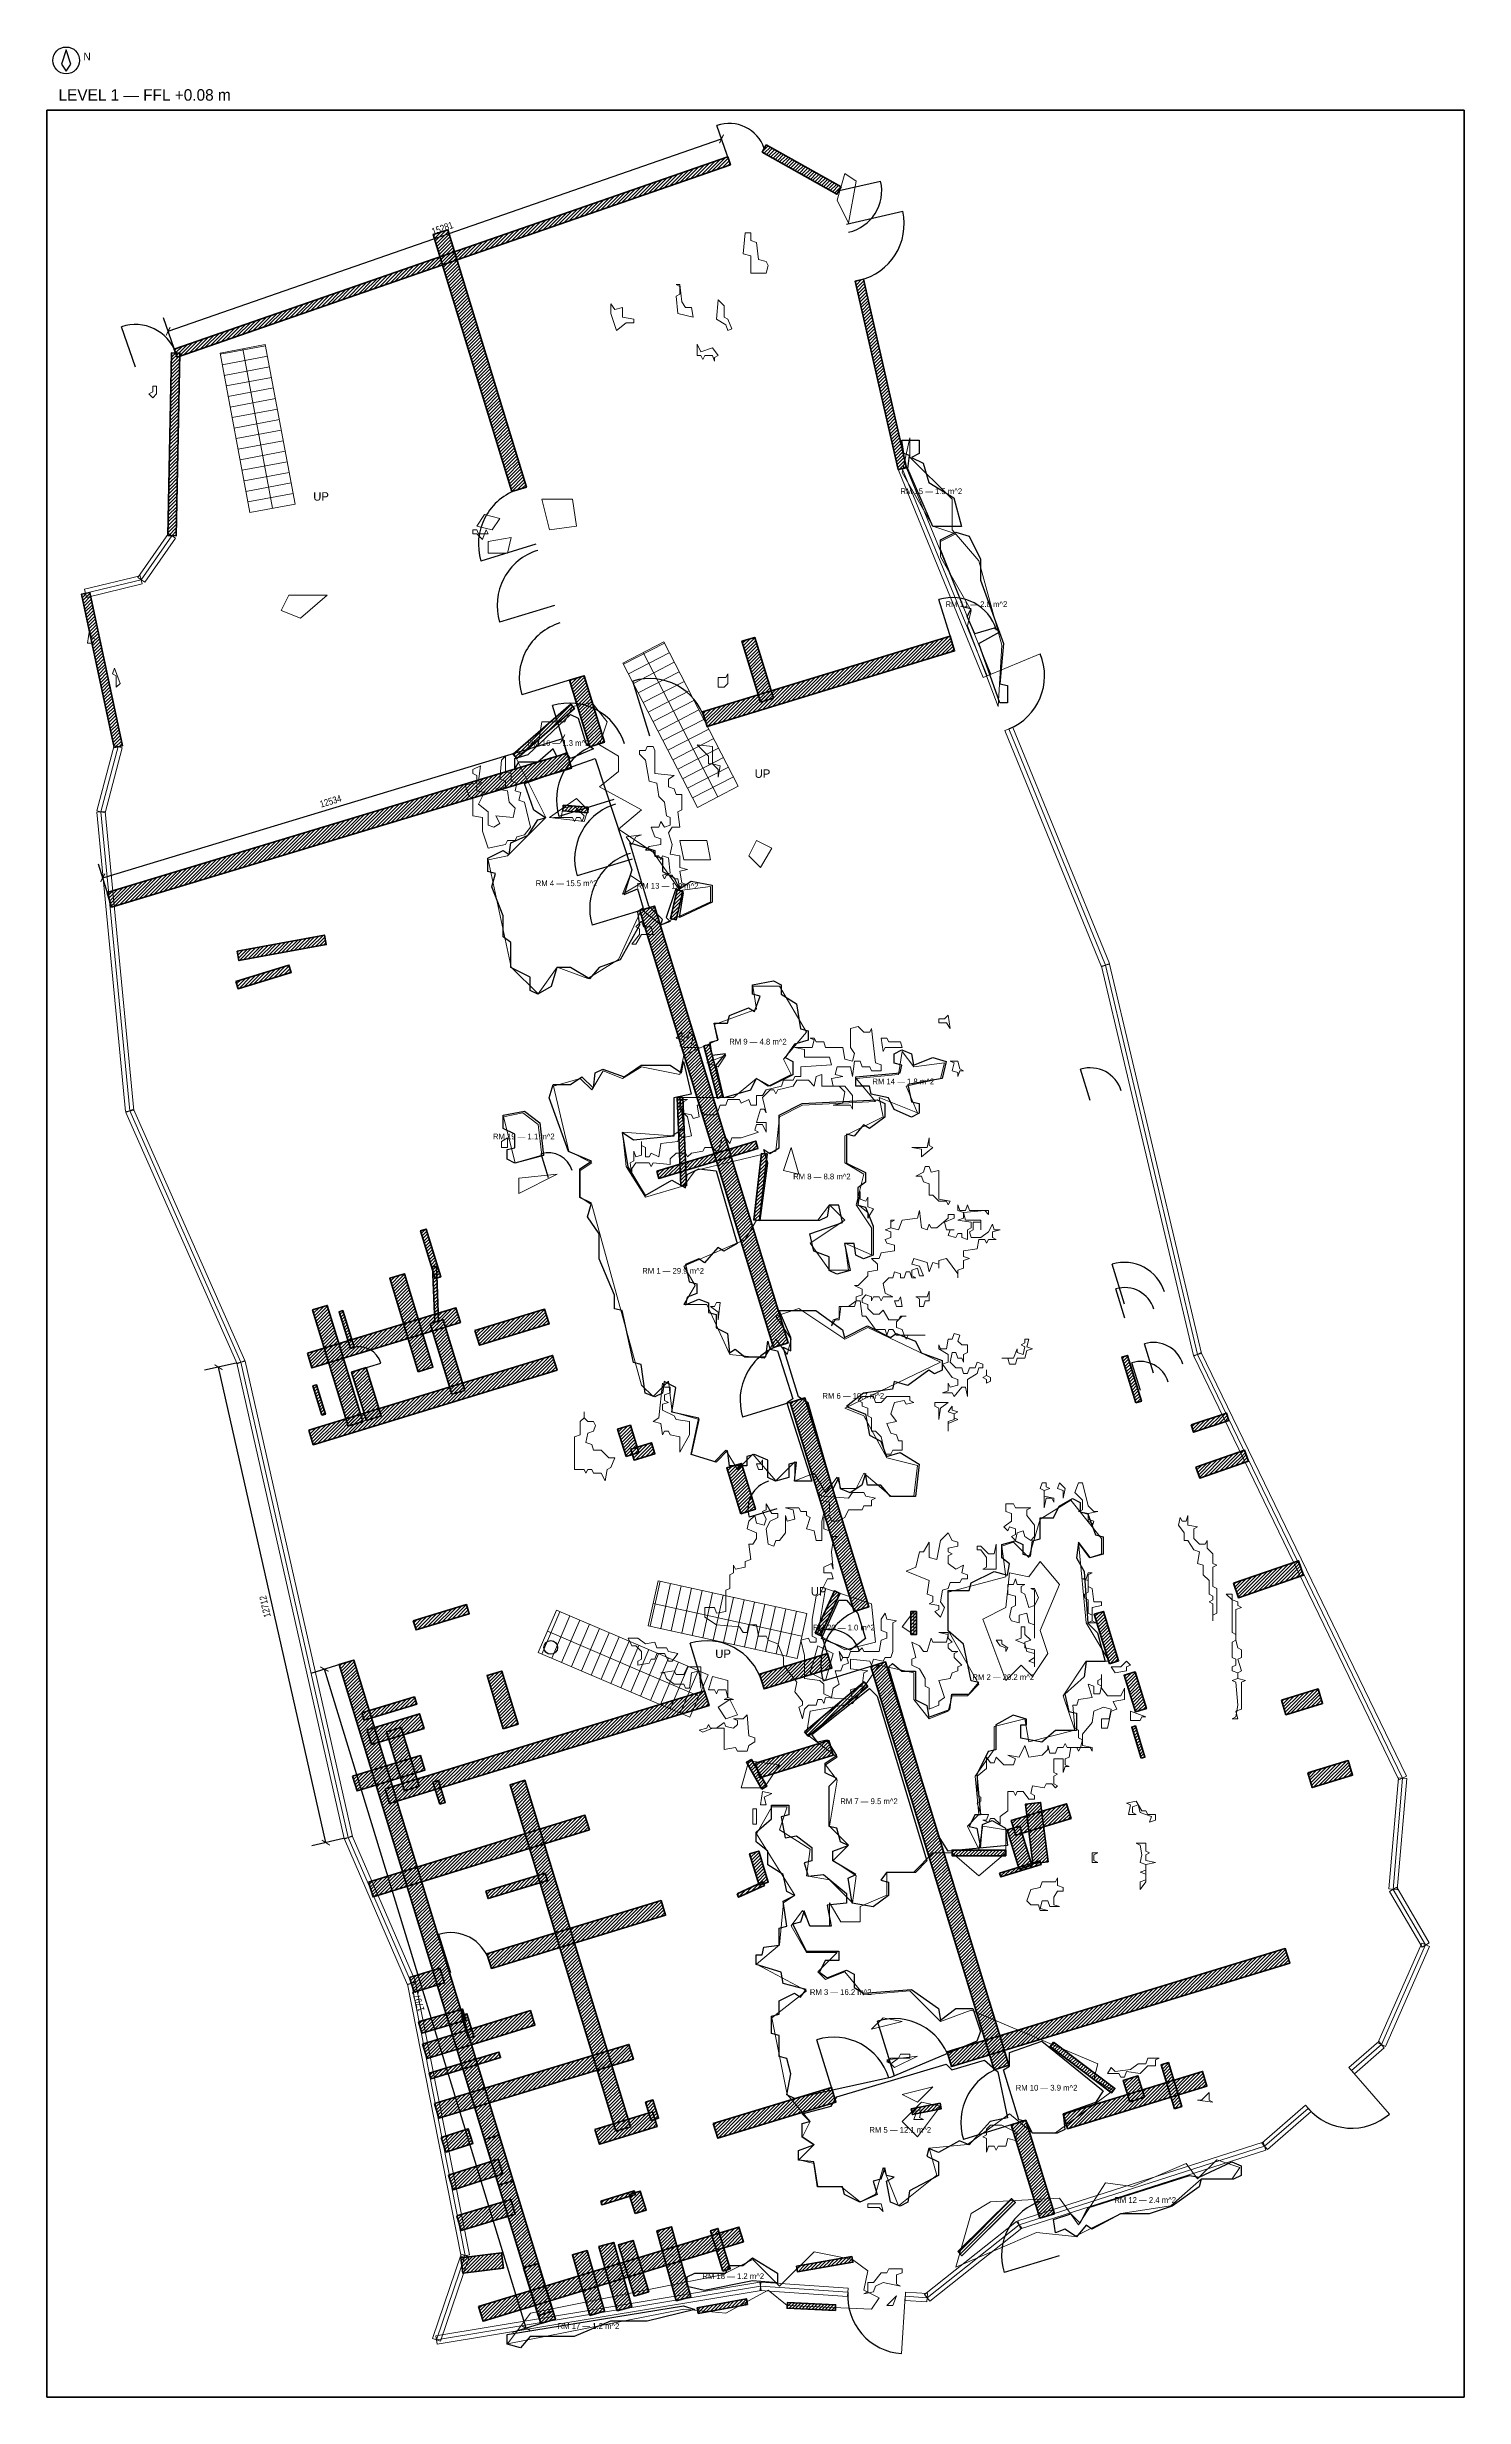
# Model space of a CAD drawing. Header units: metres. Extents: x 0 to 118, y -39 to 25.
# Drawn here: x 0 to 37, y -36.7 to 24.6 of the extents above; entities that cross this region are included whole.
import ezdxf
from ezdxf.enums import TextEntityAlignment as Align

# ---------------------------------------------------------------- set-up
doc = ezdxf.new("R2010")
doc.units = ezdxf.units.M
for name, color, linetype, lineweight in [('A-ANNO-DIMS', 3, 'Continuous', 18), ('A-ANNO-SYMB', 1, 'Continuous', 25), ('A-ANNO-TTLB', 7, 'Continuous', 35), ('A-AREA', 3, 'Continuous', 13), ('A-DOOR', 2, 'Continuous', 25), ('A-FLOR-STRS', 5, 'Continuous', 18), ('A-FURN', 8, 'Continuous', 13), ('A-GLAZ', 4, 'Continuous', 13), ('A-WALL', 7, 'Continuous', 60), ('A-WALL-PATT', 8, 'Continuous', 13)]:
    doc.layers.add(name, color=color, linetype=linetype, lineweight=lineweight)
doc.styles.add('OpenSansCondensed-Light', font='OpenSansCondensed-Light.ttf')
doc.dimstyles.new('EZDXF', dxfattribs={"dimtxt": 0.25, "dimasz": 0.175, "dimexe": 0.375, "dimexo": 0.125, "dimgap": 0.1, "dimtad": 1, "dimlfac": 100, "dimzin": 12, "dimdsep": 46, "dimtxsty": 'OpenSansCondensed-Light', "dimblk": 'ARCHTICK', "dimcen": 2.5, "dimazin": 3, "dimtfac": 0.5, "dimtmove": 2, "dimatfit": 3})

# ---------------------------------------------------------------- blocks, each defined once
blk = doc.blocks.new('_ARCHTICK')
at = {"color": 0, "linetype": 'BYBLOCK', "const_width": 0.15}
blk.add_lwpolyline([(-0.5, -0.5), (0.5, 0.5)], dxfattribs=at)

msp = doc.modelspace()

# ---------------------------------------------------------------- hatches: boundary and pattern name
at = {"layer": 'A-WALL-PATT'}
h = msp.add_hatch(dxfattribs=at)
h.set_pattern_fill('ANSI31', scale=0.02)
h.paths.add_polyline_path([(18.7616, 22.0708), (20.7116, 20.9708), (20.6036, 20.7792), (18.6536, 21.8792)])
h = msp.add_hatch(dxfattribs=at)
h.set_pattern_fill('ANSI31', scale=0.02)
h.paths.add_polyline_path([(3.32, 16.7433), (17.7536, 21.7599), (17.8258, 21.5521), (3.3922, 16.5355)])
h = msp.add_hatch(dxfattribs=at)
h.set_pattern_fill('ANSI31', scale=0.02)
h.paths.add_polyline_path([(12.1218, 13.0292), (10.0725, 19.7322), (10.455, 19.8492), (12.5043, 13.1461)])
h = msp.add_hatch(dxfattribs=at)
h.set_pattern_fill('ANSI31', scale=0.02)
h.paths.add_polyline_path([(21.2962, 18.5648), (22.4149, 13.6494), (22.2003, 13.6006), (21.0817, 18.516)])
h = msp.add_hatch(dxfattribs=at)
h.set_pattern_fill('ANSI31', scale=0.02)
h.paths.add_polyline_path([(3.1476, 11.8773), (3.2461, 16.6417), (3.4661, 16.6371), (3.3676, 11.8727)])
h = msp.add_hatch(dxfattribs=at)
h.set_pattern_fill('ANSI31', scale=0.02)
h.paths.add_polyline_path([(1.75, 6.3521), (0.9, 10.3521), (1.1152, 10.3979), (1.9652, 6.3979)])
h = msp.add_hatch(dxfattribs=at)
h.set_pattern_fill('ANSI31', scale=0.02)
h.paths.add_polyline_path([(17.0982, 7.2806), (23.5566, 9.2551), (23.6735, 8.8726), (17.2151, 6.8981)])
h = msp.add_hatch(dxfattribs=at)
h.set_pattern_fill('ANSI31', scale=0.02)
h.paths.add_polyline_path([(18.6103, 7.5337), (18.1245, 9.1228), (18.4592, 9.2252), (18.945, 7.6361)])
h = msp.add_hatch(dxfattribs=at)
h.set_pattern_fill('ANSI31', scale=0.02)
h.paths.add_polyline_path([(14.1575, 6.3706), (13.6261, 8.1087), (14.0086, 8.2257), (14.5401, 6.4876)])
h = msp.add_hatch(dxfattribs=at)
h.set_pattern_fill('ANSI31', scale=0.02)
h.paths.add_polyline_path([(12.1585, 6.1817), (13.6585, 7.4817), (13.7567, 7.3683), (12.2567, 6.0683)])
h = msp.add_hatch(dxfattribs=at)
h.set_pattern_fill('ANSI31', scale=0.02)
h.paths.add_polyline_path([(1.5703, 2.5718), (13.567, 6.201), (13.6828, 5.8181), (1.6862, 2.1889)])
h = msp.add_hatch(dxfattribs=at)
h.set_pattern_fill('ANSI31', scale=0.02)
h.paths.add_polyline_path([(13.4633, 4.8498), (14.1133, 4.7998), (14.1018, 4.6502), (13.4518, 4.7002)])
h = msp.add_hatch(dxfattribs=at)
h.set_pattern_fill('ANSI31', scale=0.02)
h.paths.add_polyline_path([(16.5806, 2.608), (16.4056, 1.858), (16.2596, 1.892), (16.4346, 2.642)])
h = msp.add_hatch(dxfattribs=at)
h.set_pattern_fill('ANSI31', scale=0.02)
h.paths.add_polyline_path([(18.9465, -9.2933), (15.4636, 2.0985), (15.8462, 2.2155), (19.329, -9.1763)])
h = msp.add_hatch(dxfattribs=at)
h.set_pattern_fill('ANSI31', scale=0.02)
h.paths.add_polyline_path([(4.9609, 1.0402), (7.2374, 1.4608), (7.2828, 1.215), (5.0063, 0.7943)])
h = msp.add_hatch(dxfattribs=at)
h.set_pattern_fill('ANSI31', scale=0.02)
h.paths.add_polyline_path([(4.9251, 0.2534), (6.3118, 0.6773), (6.3702, 0.486), (4.9836, 0.0621)])
h = msp.add_hatch(dxfattribs=at)
h.set_pattern_fill('ANSI31', scale=0.02)
h.paths.add_polyline_path([(17.2802, -1.3897), (17.6302, -2.7564), (17.4849, -2.7936), (17.1349, -1.4269)])
h = msp.add_hatch(dxfattribs=at)
h.set_pattern_fill('ANSI31', scale=0.02)
h.paths.add_polyline_path([(16.5825, -2.7717), (16.6825, -5.0717), (16.5327, -5.0783), (16.4327, -2.7783)])
h = msp.add_hatch(dxfattribs=at)
h.set_pattern_fill('ANSI31', scale=0.02)
h.paths.add_polyline_path([(15.9029, -4.6997), (18.485, -3.9103), (18.5434, -4.1016), (15.9614, -4.891)])
h = msp.add_hatch(dxfattribs=at)
h.set_pattern_fill('ANSI31', scale=0.02)
h.paths.add_polyline_path([(18.7821, -4.255), (18.5821, -5.9836), (18.4331, -5.9664), (18.6331, -4.2378)])
h = msp.add_hatch(dxfattribs=at)
h.set_pattern_fill('ANSI31', scale=0.02)
h.paths.add_polyline_path([(10.1246, -7.4921), (9.7446, -6.2489), (9.888, -6.205), (10.2681, -7.4482)])
h = msp.add_hatch(dxfattribs=at)
h.set_pattern_fill('ANSI31', scale=0.02)
h.paths.add_polyline_path([(10.1136, -8.6229), (10.0587, -7.1852), (10.1586, -7.1814), (10.2135, -8.6191)])
h = msp.add_hatch(dxfattribs=at)
h.set_pattern_fill('ANSI31', scale=0.02)
h.paths.add_polyline_path([(9.6848, -9.9271), (8.9392, -7.4885), (9.3217, -7.3716), (10.0673, -9.8101)])
h = msp.add_hatch(dxfattribs=at)
h.set_pattern_fill('ANSI31', scale=0.02)
h.paths.add_polyline_path([(6.7916, -9.4428), (10.6646, -8.2587), (10.7815, -8.6412), (6.9085, -9.8253)])
h = msp.add_hatch(dxfattribs=at)
h.set_pattern_fill('ANSI31', scale=0.02)
h.paths.add_polyline_path([(7.8532, -11.3421), (6.9271, -8.3128), (7.3096, -8.1959), (8.2358, -11.2251)])
h = msp.add_hatch(dxfattribs=at)
h.set_pattern_fill('ANSI31', scale=0.02)
h.paths.add_polyline_path([(7.912, -9.3188), (7.6197, -8.3625), (7.7153, -8.3333), (8.0077, -9.2896)])
h = msp.add_hatch(dxfattribs=at)
h.set_pattern_fill('ANSI31', scale=0.02)
h.paths.add_polyline_path([(10.5595, -10.5147), (9.9962, -8.6722), (10.3309, -8.5698), (10.8942, -10.4124)])
h = msp.add_hatch(dxfattribs=at)
h.set_pattern_fill('ANSI31', scale=0.02)
h.paths.add_polyline_path([(11.16, -8.8532), (12.977, -8.2976), (13.094, -8.6802), (11.277, -9.2357)])
h = msp.add_hatch(dxfattribs=at)
h.set_pattern_fill('ANSI31', scale=0.02)
h.paths.add_polyline_path([(6.8289, -11.4461), (13.1883, -9.5019), (13.3053, -9.8844), (6.9459, -11.8286)])
h = msp.add_hatch(dxfattribs=at)
h.set_pattern_fill('ANSI31', scale=0.02)
h.paths.add_polyline_path([(28.4024, -10.7401), (28.0369, -9.5447), (28.1804, -9.5009), (28.5459, -10.6962)])
h = msp.add_hatch(dxfattribs=at)
h.set_pattern_fill('ANSI31', scale=0.02)
h.paths.add_polyline_path([(7.1678, -11.0626), (6.9339, -10.2976), (7.0295, -10.2683), (7.2634, -11.0334)])
h = msp.add_hatch(dxfattribs=at)
h.set_pattern_fill('ANSI31', scale=0.02)
h.paths.add_polyline_path([(8.3293, -11.1966), (7.944, -9.9364), (8.3265, -9.8195), (8.7118, -11.0796)])
h = msp.add_hatch(dxfattribs=at)
h.set_pattern_fill('ANSI31', scale=0.02)
h.paths.add_polyline_path([(21.0514, -16.1781), (19.385, -10.7277), (19.7675, -10.6108), (21.4339, -16.0611)])
h = msp.add_hatch(dxfattribs=at)
h.set_pattern_fill('ANSI31', scale=0.02)
h.paths.add_polyline_path([(29.8433, -11.3143), (30.7628, -11.0056), (30.8264, -11.1952), (29.9069, -11.5039)])
h = msp.add_hatch(dxfattribs=at)
h.set_pattern_fill('ANSI31', scale=0.02)
h.paths.add_polyline_path([(15.1031, -12.1391), (14.8839, -11.4223), (15.2186, -11.32), (15.4378, -12.0368)])
h = msp.add_hatch(dxfattribs=at)
h.set_pattern_fill('ANSI31', scale=0.02)
h.paths.add_polyline_path([(15.2266, -11.9445), (15.7669, -11.7793), (15.8546, -12.0662), (15.3143, -12.2314)])
h = msp.add_hatch(dxfattribs=at)
h.set_pattern_fill('ANSI31', scale=0.02)
h.paths.add_polyline_path([(29.9679, -12.4172), (31.2364, -11.9737), (31.3354, -12.2569), (30.067, -12.7004)])
h = msp.add_hatch(dxfattribs=at)
h.set_pattern_fill('ANSI31', scale=0.02)
h.paths.add_polyline_path([(18.0932, -13.6305), (17.7277, -12.4352), (18.1102, -12.3182), (18.4757, -13.5136)])
h = msp.add_hatch(dxfattribs=at)
h.set_pattern_fill('ANSI31', scale=0.02)
h.paths.add_polyline_path([(30.944, -15.4445), (32.6379, -14.8547), (32.7694, -15.2324), (31.0755, -15.8222)])
h = msp.add_hatch(dxfattribs=at)
h.set_pattern_fill('ANSI31', scale=0.02)
h.paths.add_polyline_path([(20.0393, -16.744), (20.5393, -15.644), (20.6759, -15.706), (20.1759, -16.806)])
h = msp.add_hatch(dxfattribs=at)
h.set_pattern_fill('ANSI31', scale=0.02)
h.paths.add_polyline_path([(9.5528, -16.4223), (10.9395, -15.9984), (11.0126, -16.2375), (9.6259, -16.6614)])
h = msp.add_hatch(dxfattribs=at)
h.set_pattern_fill('ANSI31', scale=0.02)
h.paths.add_polyline_path([(22.6826, -16.175), (22.6826, -16.775), (22.5326, -16.775), (22.5326, -16.175)])
h = msp.add_hatch(dxfattribs=at)
h.set_pattern_fill('ANSI31', scale=0.02)
h.paths.add_polyline_path([(27.7096, -17.5398), (27.3149, -16.2488), (27.554, -16.1757), (27.9487, -17.4667)])
h = msp.add_hatch(dxfattribs=at)
h.set_pattern_fill('ANSI31', scale=0.02)
h.paths.add_polyline_path([(12.8765, -34.7514), (7.6183, -17.5651), (8.0008, -17.448), (13.259, -34.6343)])
h = msp.add_hatch(dxfattribs=at)
h.set_pattern_fill('ANSI31', scale=0.02)
h.paths.add_polyline_path([(11.9021, -19.2355), (11.4782, -17.8489), (11.8607, -17.7319), (12.2847, -19.1186)])
h = msp.add_hatch(dxfattribs=at)
h.set_pattern_fill('ANSI31', scale=0.02)
h.paths.add_polyline_path([(18.5859, -17.8134), (20.3544, -17.2728), (20.4713, -17.6553), (18.7028, -18.196)])
h = msp.add_hatch(dxfattribs=at)
h.set_pattern_fill('ANSI31', scale=0.02)
h.paths.add_polyline_path([(24.7056, -28.1305), (21.4899, -17.6126), (21.8724, -17.4956), (25.0881, -28.0135)])
h = msp.add_hatch(dxfattribs=at)
h.set_pattern_fill('ANSI31', scale=0.02)
h.paths.add_polyline_path([(28.3859, -18.797), (28.0935, -17.8407), (28.3804, -17.753), (28.6728, -18.7093)])
h = msp.add_hatch(dxfattribs=at)
h.set_pattern_fill('ANSI31', scale=0.02)
h.paths.add_polyline_path([(8.8172, -20.8), (17.1514, -18.252), (17.2684, -18.6345), (8.9342, -21.1825)])
h = msp.add_hatch(dxfattribs=at)
h.set_pattern_fill('ANSI31', scale=0.02)
h.paths.add_polyline_path([(19.7594, -19.3175), (21.3094, -18.0175), (21.4058, -18.1325), (19.8558, -19.4325)])
h = msp.add_hatch(dxfattribs=at)
h.set_pattern_fill('ANSI31', scale=0.02)
h.paths.add_polyline_path([(32.1967, -18.4898), (33.153, -18.1974), (33.27, -18.58), (32.3137, -18.8723)])
h = msp.add_hatch(dxfattribs=at)
h.set_pattern_fill('ANSI31', scale=0.02)
h.paths.add_polyline_path([(8.2126, -18.824), (9.5838, -18.4049), (9.6423, -18.5961), (8.2711, -19.0153)])
h = msp.add_hatch(dxfattribs=at)
h.set_pattern_fill('ANSI31', scale=0.02)
h.paths.add_polyline_path([(8.3473, -19.2639), (9.7183, -18.8448), (9.8353, -19.2273), (8.4642, -19.6464)])
h = msp.add_hatch(dxfattribs=at)
h.set_pattern_fill('ANSI31', scale=0.02)
h.paths.add_polyline_path([(9.3279, -20.853), (8.8583, -19.3169), (9.2408, -19.1999), (9.7104, -20.7361)])
h = msp.add_hatch(dxfattribs=at)
h.set_pattern_fill('ANSI31', scale=0.02)
h.paths.add_polyline_path([(18.477, -20.1308), (20.3896, -19.5461), (20.5066, -19.9286), (18.594, -20.5134)])
h = msp.add_hatch(dxfattribs=at)
h.set_pattern_fill('ANSI31', scale=0.02)
h.paths.add_polyline_path([(28.5415, -20.0042), (28.293, -19.1914), (28.3886, -19.1621), (28.6371, -19.975)])
h = msp.add_hatch(dxfattribs=at)
h.set_pattern_fill('ANSI31', scale=0.02)
h.paths.add_polyline_path([(7.9691, -20.4771), (9.7383, -19.9362), (9.8552, -20.3187), (8.0861, -20.8596)])
h = msp.add_hatch(dxfattribs=at)
h.set_pattern_fill('ANSI31', scale=0.02)
h.paths.add_polyline_path([(18.6425, -20.8122), (18.2425, -20.1122), (18.3727, -20.0378), (18.7727, -20.7378)])
h = msp.add_hatch(dxfattribs=at)
h.set_pattern_fill('ANSI31', scale=0.02)
h.paths.add_polyline_path([(32.882, -20.3891), (33.9339, -20.0675), (34.0509, -20.45), (32.9989, -20.7716)])
h = msp.add_hatch(dxfattribs=at)
h.set_pattern_fill('ANSI31', scale=0.02)
h.paths.add_polyline_path([(10.243, -21.2067), (10.0659, -20.6274), (10.2093, -20.5835), (10.3864, -21.1629)])
h = msp.add_hatch(dxfattribs=at)
h.set_pattern_fill('ANSI31', scale=0.02)
h.paths.add_polyline_path([(14.8405, -29.7318), (12.0785, -20.6979), (12.4611, -20.5809), (15.223, -29.6149)])
h = msp.add_hatch(dxfattribs=at)
h.set_pattern_fill('ANSI31', scale=0.02)
h.paths.add_polyline_path([(25.1484, -21.6334), (26.5919, -21.1921), (26.7088, -21.5746), (25.2654, -22.0159)])
h = msp.add_hatch(dxfattribs=at)
h.set_pattern_fill('ANSI31', scale=0.02)
h.paths.add_polyline_path([(25.7132, -22.7543), (25.5181, -21.2066), (25.915, -21.1566), (26.11, -22.7043)])
h = msp.add_hatch(dxfattribs=at)
h.set_pattern_fill('ANSI31', scale=0.02)
h.paths.add_polyline_path([(8.3872, -23.2402), (14.0295, -21.4906), (14.1479, -21.8726), (8.5057, -23.6222)])
h = msp.add_hatch(dxfattribs=at)
h.set_pattern_fill('ANSI31', scale=0.02)
h.paths.add_polyline_path([(25.3527, -22.9001), (25.0396, -21.8758), (25.3743, -21.7735), (25.6874, -22.7978)])
h = msp.add_hatch(dxfattribs=at)
h.set_pattern_fill('ANSI31', scale=0.02)
h.paths.add_polyline_path([(18.5718, -23.3137), (18.3232, -22.5009), (18.5623, -22.4278), (18.8108, -23.2406)])
h = msp.add_hatch(dxfattribs=at)
h.set_pattern_fill('ANSI31', scale=0.02)
h.paths.add_polyline_path([(25.0076, -22.55), (23.6076, -22.55), (23.6076, -22.4), (25.0076, -22.4)])
h = msp.add_hatch(dxfattribs=at)
h.set_pattern_fill('ANSI31', scale=0.02)
h.paths.add_polyline_path([(11.4468, -23.4724), (12.9916, -23.0001), (13.05, -23.1914), (11.5053, -23.6637)])
h = msp.add_hatch(dxfattribs=at)
h.set_pattern_fill('ANSI31', scale=0.02)
h.paths.add_polyline_path([(17.9967, -23.5423), (18.6704, -23.2318), (18.7122, -23.3226), (18.0386, -23.6331)])
h = msp.add_hatch(dxfattribs=at)
h.set_pattern_fill('ANSI31', scale=0.02)
h.paths.add_polyline_path([(24.8451, -23.0031), (25.897, -22.6815), (25.9262, -22.7771), (24.8743, -23.0987)])
h = msp.add_hatch(dxfattribs=at)
h.set_pattern_fill('ANSI31', scale=0.02)
h.paths.add_polyline_path([(11.4754, -25.1048), (16.0178, -23.7161), (16.1347, -24.0986), (11.5923, -25.4873)])
h = msp.add_hatch(dxfattribs=at)
h.set_pattern_fill('ANSI31', scale=0.02)
h.paths.add_polyline_path([(23.4784, -27.6667), (32.296, -24.9709), (32.4129, -25.3534), (23.5954, -28.0492)])
h = msp.add_hatch(dxfattribs=at)
h.set_pattern_fill('ANSI31', scale=0.02)
h.paths.add_polyline_path([(9.4565, -25.7262), (10.2481, -25.4801), (10.3669, -25.862), (9.5753, -26.1081)])
h = msp.add_hatch(dxfattribs=at)
h.set_pattern_fill('ANSI31', scale=0.02)
h.paths.add_polyline_path([(9.6926, -26.8838), (10.8414, -26.5461), (10.926, -26.8339), (9.7772, -27.1716)])
h = msp.add_hatch(dxfattribs=at)
h.set_pattern_fill('ANSI31', scale=0.02)
h.paths.add_polyline_path([(9.7982, -27.4582), (12.6076, -26.5876), (12.726, -26.9697), (9.9166, -27.8402)])
h = msp.add_hatch(dxfattribs=at)
h.set_pattern_fill('ANSI31', scale=0.02)
h.paths.add_polyline_path([(10.9931, -27.3042), (10.8097, -26.7129), (10.953, -26.6685), (11.1364, -27.2597)])
h = msp.add_hatch(dxfattribs=at)
h.set_pattern_fill('ANSI31', scale=0.02)
h.paths.add_polyline_path([(10.1055, -29.0104), (15.1791, -27.4702), (15.2953, -27.8529), (10.2217, -29.3931)])
h = msp.add_hatch(dxfattribs=at)
h.set_pattern_fill('ANSI31', scale=0.02)
h.paths.add_polyline_path([(26.2528, -27.4061), (27.8528, -28.6152), (27.7624, -28.7348), (26.1624, -27.5257)])
h = msp.add_hatch(dxfattribs=at)
h.set_pattern_fill('ANSI31', scale=0.02)
h.paths.add_polyline_path([(9.9712, -28.2225), (11.7881, -27.667), (11.832, -27.8105), (10.015, -28.366)])
h = msp.add_hatch(dxfattribs=at)
h.set_pattern_fill('ANSI31', scale=0.02)
h.paths.add_polyline_path([(26.5038, -29.2838), (30.1378, -28.1728), (30.2548, -28.5553), (26.6208, -29.6663)])
h = msp.add_hatch(dxfattribs=at)
h.set_pattern_fill('ANSI31', scale=0.02)
h.paths.add_polyline_path([(29.4071, -29.1508), (29.0563, -28.0033), (29.2475, -27.9448), (29.5984, -29.0923)])
h = msp.add_hatch(dxfattribs=at)
h.set_pattern_fill('ANSI31', scale=0.02)
h.paths.add_polyline_path([(17.3776, -29.5319), (20.4604, -28.5894), (20.5773, -28.9719), (17.4946, -29.9144)])
h = msp.add_hatch(dxfattribs=at)
h.set_pattern_fill('ANSI31', scale=0.02)
h.paths.add_polyline_path([(28.2399, -28.9622), (28.0708, -28.4091), (28.4533, -28.2922), (28.6224, -28.8452)])
h = msp.add_hatch(dxfattribs=at)
h.set_pattern_fill('ANSI31', scale=0.02)
h.paths.add_polyline_path([(14.2892, -29.6912), (15.7956, -29.2307), (15.9125, -29.6132), (14.4062, -30.0737)])
h = msp.add_hatch(dxfattribs=at)
h.set_pattern_fill('ANSI31', scale=0.02)
h.paths.add_polyline_path([(15.7584, -29.4512), (15.6132, -28.9761), (15.8045, -28.9177), (15.9497, -29.3927)])
h = msp.add_hatch(dxfattribs=at)
h.set_pattern_fill('ANSI31', scale=0.02)
h.paths.add_polyline_path([(22.5429, -29.1515), (23.2929, -29.0015), (23.3223, -29.1485), (22.5723, -29.2985)])
h = msp.add_hatch(dxfattribs=at)
h.set_pattern_fill('ANSI31', scale=0.02)
h.paths.add_polyline_path([(10.2768, -29.8963), (10.9853, -29.6684), (11.1078, -30.0492), (10.3993, -30.2771)])
h = msp.add_hatch(dxfattribs=at)
h.set_pattern_fill('ANSI31', scale=0.02)
h.paths.add_polyline_path([(11.7727, -31.1438), (11.407, -29.9485), (11.7895, -29.8315), (12.1552, -31.0268)])
h = msp.add_hatch(dxfattribs=at)
h.set_pattern_fill('ANSI31', scale=0.02)
h.paths.add_polyline_path([(25.8946, -32.0007), (25.1442, -29.5653), (25.5265, -29.4475), (26.2769, -31.8829)])
h = msp.add_hatch(dxfattribs=at)
h.set_pattern_fill('ANSI31', scale=0.02)
h.paths.add_polyline_path([(10.4707, -30.8805), (11.7699, -30.4614), (11.8927, -30.8421), (10.5935, -31.2612)])
h = msp.add_hatch(dxfattribs=at)
h.set_pattern_fill('ANSI31', scale=0.02)
h.paths.add_polyline_path([(10.6894, -31.9401), (12.0941, -31.5105), (12.2111, -31.8931), (10.8064, -32.3226)])
h = msp.add_hatch(dxfattribs=at)
h.set_pattern_fill('ANSI31', scale=0.02)
h.paths.add_polyline_path([(14.4409, -31.5555), (15.3168, -31.2878), (15.3461, -31.3834), (14.4702, -31.6512)])
h = msp.add_hatch(dxfattribs=at)
h.set_pattern_fill('ANSI31', scale=0.02)
h.paths.add_polyline_path([(15.3418, -31.8825), (15.188, -31.3794), (15.4749, -31.2917), (15.6287, -31.7948)])
h = msp.add_hatch(dxfattribs=at)
h.set_pattern_fill('ANSI31', scale=0.02)
h.paths.add_polyline_path([(23.7549, -32.8717), (25.1549, -31.4883), (25.2603, -31.595), (23.8603, -32.9783)])
h = msp.add_hatch(dxfattribs=at)
h.set_pattern_fill('ANSI31', scale=0.02)
h.paths.add_polyline_path([(11.2563, -34.3072), (18.0461, -32.2313), (18.163, -32.6139), (11.3732, -34.6897)])
h = msp.add_hatch(dxfattribs=at)
h.set_pattern_fill('ANSI31', scale=0.02)
h.paths.add_polyline_path([(16.4099, -34.1603), (15.9061, -32.3316), (16.2917, -32.2253), (16.7956, -34.054)])
h = msp.add_hatch(dxfattribs=at)
h.set_pattern_fill('ANSI31', scale=0.02)
h.paths.add_polyline_path([(17.6284, -33.3794), (17.3067, -32.3274), (17.498, -32.269), (17.8196, -33.3209)])
h = msp.add_hatch(dxfattribs=at)
h.set_pattern_fill('ANSI31', scale=0.02)
h.paths.add_polyline_path([(10.7944, -33.0359), (11.8563, -32.9032), (11.9059, -33.3001), (10.844, -33.4328)])
h = msp.add_hatch(dxfattribs=at)
h.set_pattern_fill('ANSI31', scale=0.02)
h.paths.add_polyline_path([(14.1602, -34.5355), (13.7041, -32.955), (14.0884, -32.8441), (14.5445, -34.4246)])
h = msp.add_hatch(dxfattribs=at)
h.set_pattern_fill('ANSI31', scale=0.02)
h.paths.add_polyline_path([(14.8676, -34.417), (14.3959, -32.7422), (14.781, -32.6337), (15.2526, -34.3085)])
h = msp.add_hatch(dxfattribs=at)
h.set_pattern_fill('ANSI31', scale=0.02)
h.paths.add_polyline_path([(15.3118, -34.0353), (14.9025, -32.6965), (15.285, -32.5795), (15.6943, -33.9184)])
h = msp.add_hatch(dxfattribs=at)
h.set_pattern_fill('ANSI31', scale=0.02)
h.paths.add_polyline_path([(19.5449, -33.2511), (20.9949, -33.0011), (21.0203, -33.1489), (19.5703, -33.3989)])
h = msp.add_hatch(dxfattribs=at)
h.set_pattern_fill('ANSI31', scale=0.02)
h.paths.add_polyline_path([(12.8113, -34.5385), (12.431, -33.2953), (12.8135, -33.1783), (13.1938, -34.4214)])
h = msp.add_hatch(dxfattribs=at)
h.set_pattern_fill('ANSI31', scale=0.02)
h.paths.add_polyline_path([(18.271, -34.2488), (16.9877, -34.4821), (16.9608, -34.3345), (18.2442, -34.1012)])
h = msp.add_hatch(dxfattribs=at)
h.set_pattern_fill('ANSI31', scale=0.02)
h.paths.add_polyline_path([(20.5613, -34.4071), (19.3042, -34.3499), (19.311, -34.2001), (20.5681, -34.2572)])

# ---------------------------------------------------------------- linework, layer by layer
at = {"layer": 'A-ANNO-SYMB'}
msp.add_lwpolyline([(0.5, 23.9908), (0.62, 24.1708), (0.5, 24.5508), (0.38, 24.1708)], close=True, dxfattribs=at)
for centre, radius in [((0.5, 24.2708), 0.35), ((13.1384, -17.1153), 0.18)]:
    msp.add_circle(centre, radius, dxfattribs=at)
at = {"layer": 'A-ANNO-TTLB'}
msp.add_lwpolyline([(0, -36.6639), (36.9582, -36.6639), (36.9582, 22.9708), (0, 22.9708)], close=True, dxfattribs=at)
at = {"layer": 'A-AREA'}
for points in [[(20.9076, 20.025), (20.6076, 20.625), (20.8076, 21.325), (21.1076, 21.125)], [(24.8076, 7.425), (24.0076, 9.525), (24.1076, 9.925), (23.3076, 11.325), (23.3076, 11.725), (23.7076, 11.925), (23.1076, 12.125), (22.3076, 13.525), (22.5076, 14.425), (22.5076, 13.925), (23.6076, 12.825), (23.6076, 12.025), (24.3076, 11.225), (24.9076, 9.025)], [(11.2076, 12.125), (11.4076, 12.425), (11.8076, 12.325), (11.6076, 12.025)], [(13.8076, 12.125), (13.1076, 12.025), (12.9076, 12.825), (13.7076, 12.825)], [(11.5076, 11.425), (11.5076, 11.725), (12.1076, 11.825), (12.0076, 11.425)], [(6.1076, 9.925), (6.3076, 10.325), (7.3076, 10.325), (6.6076, 9.725)], [(12.8076, -0.075), (12.1076, 0.625), (11.5076, 3.425), (12.0076, 3.525), (13.0076, 4.525), (12.2076, 6.125), (12.8076, 6.425), (12.9076, 7.025), (13.5076, 7.025), (13.7076, 7.425), (14.2076, 7.525), (14.6076, 7.025), (14.4076, 6.425), (14.9076, 6.125), (14.9076, 5.725), (14.4076, 5.325), (15.5076, 4.725), (14.9076, 4.225), (15.8076, 3.625), (16.5076, 2.625), (17.3076, 2.725), (17.3076, 2.325), (16.0076, 1.725), (15.5076, 2.125), (14.9076, 0.825), (14.1076, 0.325), (13.3076, 0.625)], [(13.1076, 4.525), (14.0076, 4.425), (14.1076, 4.725), (13.8076, 5.025)], [(17.3076, 3.425), (16.6076, 3.425), (16.5076, 3.925), (17.2076, 3.925)], [(18.6076, 3.225), (18.3076, 3.525), (18.5076, 3.925), (18.9076, 3.725)], [(15.0076, 2.525), (15.5076, 2.825), (15.2076, 3.025)], [(22.6076, -13.175), (22.0076, -13.175), (21.3076, -12.575), (21.1076, -12.975), (20.7076, -12.975), (20.6076, -12.675), (20.3076, -13.075), (20.0076, -12.575), (19.5076, -12.775), (19.5076, -12.275), (19.0076, -12.775), (18.4076, -12.075), (18.0076, -12.475), (17.7076, -11.975), (17.4076, -12.275), (16.8076, -12.075), (17.0076, -11.175), (16.3076, -10.975), (16.2076, -10.175), (15.8076, -10.575), (15.5076, -10.275), (14.2076, -5.575), (13.9076, -5.375), (13.9076, -4.675), (14.2076, -4.475), (13.6076, -4.175), (13.2076, -2.475), (13.9076, -2.275), (14.2076, -2.575), (14.5076, -2.075), (15.0076, -2.275), (15.5076, -1.975), (16.5076, -2.175), (16.6076, -1.675), (17.5076, -1.275), (17.4076, -0.875), (18.5076, -0.475), (18.4076, 0.125), (19.1076, 0.125), (19.8076, -1.075), (19.2076, -1.775), (19.4076, -2.175), (18.8076, -2.475), (18.5076, -2.275), (17.9076, -2.775), (16.5076, -2.775), (16.6076, -3.575), (16.3076, -3.775), (15.0076, -3.675), (15.1076, -4.575), (15.6076, -5.375), (16.6076, -5.075), (16.9076, -4.675), (19.0076, -4.175), (19.1076, -3.275), (19.7076, -2.975), (21.6076, -2.875), (21.1076, -2.275), (22.2076, -2.175), (22.3076, -1.575), (22.6076, -1.975), (23.4076, -1.875), (23.3076, -2.275), (22.4076, -2.475), (22.7076, -3.175), (21.7076, -2.775), (21.8076, -3.275), (20.8076, -3.775), (20.8076, -4.475), (21.3076, -4.775), (21.1076, -5.575), (21.5076, -6.175), (21.5076, -6.875), (20.8076, -6.575), (20.9076, -7.275), (20.4076, -7.275), (19.9076, -6.575), (20.8076, -5.975), (20.4076, -5.575), (20.1076, -5.975), (18.5076, -5.975), (18.2076, -6.475), (16.6076, -7.175), (16.9076, -7.675), (16.6076, -8.175), (17.2076, -8.175), (17.8076, -9.475), (18.7076, -9.575), (19.0076, -9.075), (19.3076, -9.475), (19.4076, -9.075), (19.0076, -8.475), (19.6076, -8.275), (20.8076, -9.075), (21.4076, -8.775), (23.3076, -9.675), (20.8076, -10.875), (21.3076, -11.075), (21.9076, -12.175), (22.7076, -12.375)], [(17.2076, -1.875), (17.5076, -1.975), (17.7076, -1.675)], [(12.2076, -4.475), (11.9076, -3.275), (12.4076, -3.175), (12.8076, -3.475), (12.9076, -4.275)], [(19.6076, -4.775), (19.4076, -4.075), (19.2076, -4.675)], [(12.3076, -5.275), (12.3076, -4.875), (13.3076, -4.775)], [(21.2076, -31.575), (20.7076, -31.175), (20.1076, -31.175), (20.0076, -30.575), (19.6076, -30.475), (20.0076, -30.075), (19.7076, -29.875), (19.9076, -29.475), (19.3076, -28.775), (18.9076, -26.775), (19.8076, -26.075), (18.5076, -25.375), (19.1076, -24.875), (19.2076, -23.775), (19.5076, -23.575), (18.5076, -21.975), (18.9076, -21.275), (19.3076, -21.275), (19.1076, -21.875), (19.9076, -22.375), (19.8076, -23.075), (20.4076, -23.175), (21.0076, -23.775), (21.1076, -23.075), (20.5076, -22.675), (20.9076, -22.275), (20.4076, -21.775), (20.6076, -20.575), (20.3076, -20.175), (20.6076, -19.975), (19.8076, -19.375), (19.9076, -18.775), (21.0076, -18.575), (21.7076, -17.575), (22.6076, -17.775), (22.6076, -18.475), (23.0076, -18.975), (23.5076, -18.775), (23.6076, -18.375), (24.0076, -18.375), (24.3076, -18.075), (23.5076, -16.675), (23.5076, -15.675), (25.0076, -15.275), (24.9076, -14.475), (25.2076, -14.375), (25.6076, -14.775), (25.9076, -13.775), (26.7076, -13.275), (27.5076, -14.275), (27.5076, -14.675), (27.2076, -14.775), (26.9076, -14.375), (27.1076, -16.475), (27.7076, -17.475), (27.1076, -17.475), (26.5076, -18.375), (26.8076, -19.275), (25.6076, -19.575), (25.5076, -18.975), (24.7076, -19.175), (24.7076, -19.775), (24.2076, -20.475), (24.3076, -21.475), (24.0076, -21.775), (24.3076, -22.375), (24.4076, -21.775), (25.0076, -21.875), (25.0076, -22.475), (24.3076, -23.075), (23.6076, -22.475), (23.1076, -22.475), (22.6076, -22.975), (21.9076, -22.975), (21.9076, -23.575), (21.2076, -23.875), (21.2076, -24.275), (20.7076, -24.275), (20.4076, -23.775), (20.4076, -24.375), (19.9076, -24.375), (19.7076, -23.975), (19.4076, -24.375), (19.8076, -25.075), (20.6076, -25.075), (20.1076, -25.575), (20.3076, -25.775), (20.8076, -25.575), (21.3076, -26.175), (22.5076, -26.075), (23.3076, -26.875), (24.1076, -26.575), (27.4076, -27.975), (27.3076, -28.375), (27.8076, -28.675), (26.3076, -29.775), (25.7076, -29.775), (25.1076, -29.275), (24.0076, -30.075), (23.0076, -30.175), (23.2076, -30.875), (22.2076, -31.675), (21.8076, -30.675), (21.6076, -31.375)], [(25.0076, -17.975), (25.4076, -17.575), (25.7076, -17.875), (26.1076, -17.275), (25.9076, -16.675), (26.4076, -15.475), (25.9076, -14.875), (25.6076, -15.275), (25.1076, -15.175), (25.0076, -16.075), (24.4076, -16.375)], [(21.6076, -16.975), (20.8076, -17.175), (20.1076, -16.775), (20.3076, -15.575), (21.5076, -15.975)], [(22.6076, -16.775), (22.3076, -16.575), (22.6076, -16.175)], [(20.3076, -17.975), (19.9076, -17.775), (20.1076, -17.075), (20.5076, -17.275)], [(17.7076, -18.975), (17.5076, -18.675), (17.8076, -18.475), (18.0076, -18.875)], [(18.1076, -20.775), (18.3076, -20.075), (19.1076, -20.175), (18.7076, -20.775)], [(21.5076, -27.075), (22.3076, -26.875), (21.8076, -26.775)], [(21.9076, -27.875), (22.1076, -28.075), (22.7076, -27.775)], [(22.3076, -28.775), (22.7076, -28.975), (23.1076, -28.575)], [(22.3076, -29.475), (22.7076, -29.875), (23.3076, -29.075), (22.8076, -28.975)], [(23.7076, -33.275), (24.1076, -31.875), (24.6076, -31.575), (26.4076, -31.475), (26.9076, -32.175), (27.6076, -31.075), (28.3076, -31.175), (29.7076, -30.575), (30.0076, -30.975), (30.5076, -30.475), (31.1076, -30.675), (30.9076, -30.975), (30.1076, -30.975), (29.3076, -31.675), (28.0076, -31.875), (26.8076, -32.475), (25.8076, -32.375)], [(12.0076, -35.275), (12.6076, -34.475), (17.6076, -33.475), (18.4076, -33.075), (19.1076, -33.775), (20.0076, -32.875), (21.0076, -33.075), (21.4076, -33.375), (21.3076, -33.875), (21.7076, -34.075), (21.5076, -34.375), (19.3076, -34.275), (18.8076, -33.875), (17.7076, -34.475), (16.6076, -34.375)]]:
    msp.add_lwpolyline(points, close=True, dxfattribs=at)
at = {"layer": 'A-AREA-RM'}
for points in [[(23.85, 12.1165), (23.1, 12.1165), (22.45, 13.6165), (22.5, 13.9665), (22.35, 14.0165), (22.3, 14.3665), (22.75, 14.3665), (22.75, 14.0165), (22.55, 13.9165), (22.85, 13.7665), (23, 13.2665), (23.65, 12.8665)], [(25.05, 7.5165), (24.85, 7.5165), (24.3, 9.0665), (24.85, 9.3665), (24.7, 9.4665), (24.2, 9.3165), (24, 9.7665), (24.1, 9.9665), (23.9, 10.0165), (23.3, 11.5165), (23.3, 11.7665), (23.7, 11.9665), (24.05, 11.8665), (24.35, 11.2665), (24.35, 10.7165), (24.95, 9.0665), (24.85, 8.0165), (25.05, 7.9665)], [(12.2, 5.8165), (12.2, 6.0665), (12.55, 6.1665), (13.65, 7.2165), (13.85, 7.1165), (14.05, 6.4665), (14.25, 6.3165), (13.65, 6.0665), (13.55, 6.2165), (13.3, 6.1165), (13.2, 6.3165), (12.8, 5.9665), (12.3, 5.9665)], [(12.8, -0.0835), (12.6, 0.0165), (12.6, 0.3665), (12.1, 0.6165), (12.1, 1.2665), (11.9, 1.4165), (11.9, 1.9665), (11.6, 2.7165), (11.7, 3.0665), (11.5, 3.1165), (11.5, 3.4665), (11.9, 3.6665), (12.05, 3.5665), (12.1, 3.8665), (12.55, 4.0665), (12.8, 4.4665), (13, 4.5165), (12.7, 4.7165), (12.45, 5.4165), (14.3, 6.0665), (15.25, 3.1665), (15.05, 2.5165), (15.4, 2.6665), (15.55, 2.1665), (15.4, 2.0665), (15.45, 1.7165), (14.95, 0.8165), (14.4, 0.6165), (14.15, 0.3165), (13.65, 0.6165), (13.3, 0.6165), (13.15, 0.1165)], [(17.35, 2.3165), (16.5, 1.9165), (16.6, 2.5665), (16.4, 2.6665), (16.15, 1.9165), (16.25, 1.8165), (16, 1.7165), (16.05, 1.8665), (15.7, 2.2165), (15.2, 3.8665), (15.85, 3.6665), (15.85, 3.5165), (16.05, 3.4665), (16.05, 3.1165), (16.35, 2.9665), (16.5, 2.6665), (16.8, 2.8665), (17.35, 2.7665)], [(17.65, -2.7835), (17.45, -1.9335), (17.7, -1.6335), (17.35, -1.6835), (17.3, -1.3335), (17.5, -1.2835), (17.4, -0.8335), (17.75, -0.8335), (17.8, -0.6335), (18.3, -0.4335), (18.45, -0.5335), (18.6, -0.1335), (18.4, -0.0835), (18.4, 0.1665), (18.95, 0.2665), (19.15, 0.1665), (19.15, -0.0835), (19.55, -0.3335), (19.65, -0.9835), (19.85, -1.0335), (19.85, -1.2835), (19.5, -1.3835), (19.25, -1.7335), (19.45, -1.8335), (19.45, -2.1835), (18.85, -2.4835), (18.5, -2.2835), (18.35, -2.5835)], [(19.95, -12.7835), (19.5, -12.7835), (19.55, -12.2835), (19.35, -12.3335), (19.35, -12.6835), (19, -12.7835), (18.8, -12.6835), (18.8, -12.2335), (18.45, -12.0835), (18.25, -12.1335), (18.25, -12.3835), (17.8, -12.3835), (17.75, -11.9835), (17.45, -12.2835), (16.8, -12.0835), (17, -11.1335), (16.3, -10.9835), (16.4, -10.3335), (16.1, -10.1835), (16.05, -10.4835), (15.85, -10.5835), (15.6, -10.4835), (15.5, -9.7335), (15.3, -9.6835), (15, -8.3335), (14.8, -8.2835), (14.8, -7.9335), (14.4, -6.9835), (14.4, -6.3335), (14.1, -5.8835), (14.2, -5.5335), (13.9, -5.3835), (13.9, -4.6335), (14.2, -4.4335), (13.6, -4.1835), (13.1, -2.7835), (13.2, -2.4335), (13.65, -2.4335), (13.95, -2.2335), (14.25, -2.5335), (14.3, -2.1335), (14.5, -2.0335), (15.05, -2.2335), (15.5, -1.9335), (16.25, -1.9335), (16.55, -2.1335), (16.6, -1.8335), (16.8, -2.6835), (16.35, -2.7835), (16.35, -3.7835), (15.3, -3.8835), (15, -3.6835), (15.15, -4.5835), (15.6, -5.3335), (16.3, -4.9335), (16.65, -5.1335), (16.7, -4.7835), (17, -4.6335), (17.45, -4.6835), (18, -6.5835), (17.65, -6.7835), (17.5, -6.6835), (17.15, -7.0835), (17, -6.9835), (16.65, -7.1335), (16.75, -7.5835), (16.95, -7.6335), (16.95, -7.8835), (16.7, -7.9835), (16.65, -8.1835), (17, -8.0335), (17.25, -8.1335), (17.25, -8.3835), (17.45, -8.4335), (17.45, -8.7835), (17.75, -8.9335), (17.8, -9.4335), (17.95, -9.3335), (18.2, -9.5335), (18.75, -9.5335), (18.8, -9.1335), (18.85, -9.3335), (19.05, -9.3835), (19.45, -10.6335), (19.3, -10.7335)], [(22.55, -3.2835), (22.1, -3.0835), (21.95, -2.7835), (21.5, -2.6835), (21.45, -2.4835), (21.1, -2.4835), (21.1, -2.2335), (22.25, -2.1335), (22.3, -1.9335), (22.1, -1.8835), (22.1, -1.6335), (22.3, -1.5335), (22.55, -1.6335), (22.6, -1.9335), (23.1, -1.7335), (23.45, -1.8335), (23.35, -2.2835), (22.45, -2.4335), (22.55, -2.8835), (22.75, -2.9335), (22.75, -3.1835)], [(20.6, -7.3835), (20.4, -7.2835), (20.4, -6.9335), (20, -6.7835), (19.9, -6.3335), (20.75, -6.0335), (20.65, -5.5835), (20.4, -5.5835), (20.35, -5.8835), (20.15, -5.9835), (18.6, -5.9835), (18.8, -4.4835), (18.7, -4.1335), (18.85, -4.2335), (19.1, -4.0835), (19.1, -3.2335), (19.7, -2.9335), (21.65, -2.8335), (21.85, -2.9335), (21.85, -3.2835), (21.45, -3.5835), (21.3, -3.4835), (21.05, -3.7835), (20.85, -3.7335), (20.85, -4.4835), (21.35, -4.7335), (21.35, -4.9835), (21.15, -5.1335), (21.15, -5.5835), (21.35, -5.6335), (21.55, -6.1335), (21.55, -6.8835), (21.3, -6.9835), (21.1, -6.8835), (21.05, -6.5835), (20.8, -6.5835), (20.95, -7.2835)], [(12.2, -4.4835), (12, -4.3835), (12, -4.1335), (12.2, -4.0835), (12.2, -3.7335), (11.9, -3.5835), (11.9, -3.2335), (12.45, -3.1335), (12.85, -3.4335), (12.95, -4.2835)], [(22.65, -13.1835), (22, -13.1835), (21.75, -12.8835), (21.4, -12.8835), (21.35, -12.5835), (21.25, -12.8835), (20.95, -13.0835), (20.7, -12.9835), (20.65, -12.6835), (20.5, -12.9835), (19.85, -10.7335), (19.6, -10.5835), (19.2, -9.2835), (19.4, -9.3835), (19.4, -9.0335), (19.1, -8.3335), (20.05, -8.3335), (20.75, -8.8335), (20.8, -9.0335), (21.4, -8.7335), (22, -9.0335), (22.15, -8.9335), (22.65, -9.1335), (22.8, -9.4335), (23.35, -9.6335), (23.35, -9.8835), (23.15, -9.9835), (23, -9.8835), (22.45, -10.2835), (22.1, -10.1835), (22.05, -10.3835), (21.3, -10.4835), (20.85, -10.8335), (21.35, -11.0335), (21.45, -11.5835), (21.75, -11.7335), (21.9, -12.1335), (22.25, -12.0335), (22.75, -12.3335)], [(23.5, -22.4335), (23.25, -22.0335), (21.95, -17.6335), (22.05, -17.5335), (22.3, -17.7335), (22.65, -17.7335), (22.65, -18.4835), (22.95, -18.6335), (23, -18.9335), (23.55, -18.7335), (23.6, -18.3335), (24.05, -18.3335), (24.3, -18.0335), (24.1, -17.9835), (23.9, -17.0335), (23.5, -16.6835), (23.5, -15.6335), (24.05, -15.6335), (24.1, -15.4335), (24.7, -15.1335), (25.05, -15.2335), (25.1, -14.9335), (24.9, -14.7835), (24.9, -14.4335), (25.25, -14.3335), (25.45, -14.4335), (25.45, -14.6835), (25.65, -14.7335), (25.7, -14.3335), (25.9, -14.2835), (25.9, -13.7335), (26.25, -13.7335), (26.4, -13.4335), (26.75, -13.2335), (26.95, -13.3335), (26.95, -13.5835), (27.15, -13.6335), (27.35, -14.1835), (27.55, -14.2335), (27.55, -14.6835), (27.2, -14.7835), (26.9, -14.3835), (26.85, -14.7835), (27.05, -15.1335), (27.15, -16.4835), (27.4, -16.7335), (27.6, -17.4835), (27.1, -17.4835), (27.05, -17.8835), (26.55, -18.3335), (26.65, -18.7835), (26.85, -18.8335), (26.85, -19.2835), (26.3, -19.2835), (25.95, -19.5835), (25.4, -19.4835), (25.4, -19.1335), (25.55, -19.1335), (25.55, -18.9835), (25.2, -18.8835), (24.75, -19.1335), (24.75, -19.7835), (24.55, -19.8335), (24.25, -20.4335), (24.35, -21.4835), (24.2, -21.4835), (24.05, -21.7835), (24.25, -21.8335), (24.35, -22.3335), (24.4, -21.7335), (24.65, -21.6335), (25, -21.8335), (25.05, -22.2835)], [(20.95, -17.1835), (20.2, -16.8835), (20.65, -15.8835), (20.85, -15.8835), (21.15, -16.2335), (21.35, -16.8835)], [(21, -23.7835), (20.9, -23.1335), (21.1, -23.0335), (20.5, -22.6835), (20.5, -22.4335), (20.9, -22.2835), (20.7, -22.1835), (20.6, -21.8335), (20.4, -21.7835), (20.4, -20.7335), (20.6, -20.5335), (20.3, -20.3835), (20.3, -20.1335), (20.6, -19.9335), (20.35, -19.5335), (20.1, -19.5835), (19.95, -19.3835), (21.45, -18.1835), (21.65, -18.3835), (22.95, -22.6835), (22.65, -22.9835), (21.9, -22.9835), (21.75, -23.1835), (21.95, -23.2335), (21.95, -23.5835), (21.55, -23.8835)], [(24.25, -27.3835), (22, -28.3335), (19.5, -28.8835), (19.3, -28.7835), (19.4, -28.2335), (19.3, -27.8335), (19.1, -27.7835), (19.1, -27.2335), (18.9, -27.1835), (18.9, -26.7335), (19.1, -26.6835), (19.1, -26.3335), (19.5, -26.1335), (19.65, -26.2335), (19.8, -26.0335), (19.2, -25.8835), (19.15, -25.5835), (18.5, -25.3835), (18.5, -25.1335), (18.65, -25.1335), (18.7, -24.9335), (19.1, -24.8835), (19.1, -24.4335), (19.3, -24.3835), (19.2, -23.7335), (19.5, -23.5835), (19.3, -23.4835), (19.2, -23.0335), (18.8, -22.7835), (18.8, -22.4335), (18.5, -22.1835), (18.5, -21.9335), (18.9, -21.5835), (18.9, -21.2335), (19.35, -21.2335), (19.35, -21.4835), (19.15, -21.5335), (19.25, -22.0835), (19.55, -22.0335), (19.95, -22.3335), (19.95, -22.6835), (19.75, -22.7335), (19.85, -23.0835), (20.25, -23.0335), (20.85, -23.5335), (20.85, -23.7835), (20.35, -23.8335), (20.45, -24.3835), (19.9, -24.3835), (19.75, -23.9835), (19.65, -24.2835), (19.45, -24.3335), (19.8, -25.0335), (20.65, -25.0335), (20.65, -25.2835), (20.3, -25.2835), (20.15, -25.5835), (20.35, -25.7335), (20.85, -25.5335), (21.05, -25.6335), (21.05, -25.9835), (21.3, -26.1335), (22.55, -26.0335), (23.25, -26.5335), (23.3, -26.8335), (23.7, -26.5335), (24.15, -26.5335), (24.35, -27.1335)], [(26.35, -29.7835), (25.7, -29.7835), (25.55, -29.4835), (25.35, -29.4335), (24.95, -28.1335), (25.1, -28.0335), (25.1, -27.6835), (25.95, -27.3835), (27.55, -28.6835), (27.35, -28.9835), (26.5, -29.2835), (26.55, -29.6835)], [(19.6, -30.4835), (19.6, -30.2335), (20, -30.0835), (19.7, -29.8835), (19.7, -29.5335), (19.9, -29.4835), (19.7, -29.2835), (20.45, -29.0835), (20.6, -28.8335), (23.45, -27.9835), (23.6, -28.1335), (24.45, -27.8835), (24.8, -28.1835), (25.05, -29.3835), (24.6, -29.4835), (24.05, -30.0835), (23.8, -29.9835), (23.25, -30.2835), (23, -30.1835), (22.95, -30.3835), (23.25, -30.5335), (23.25, -30.8835), (22.5, -31.2835), (22.45, -31.5835), (22.25, -31.6835), (22, -31.5835), (21.9, -31.0335), (22.1, -30.9335), (21.9, -30.8835), (21.85, -30.6835), (21.75, -30.9835), (21.55, -31.0335), (21.65, -31.3835), (21.2, -31.5835), (20.8, -31.3835), (20.75, -31.1835), (20.1, -31.1835), (20, -30.5335)], [(26.25, -32.0335), (26.7, -31.8835), (26.95, -32.1335), (27.15, -31.7335), (29.8, -30.8835), (30.05, -30.9335), (30.9, -30.5335), (31.15, -30.6335), (31.15, -30.8835), (30.95, -30.9835), (30.1, -30.9835), (30.05, -31.1835), (29.35, -31.6835), (28.75, -31.8835), (28, -31.8835), (27.25, -32.2835), (27.1, -32.1835), (26.85, -32.4835), (26.55, -32.2835), (26.3, -32.3835)], [(16.7, -33.7835), (16.7, -33.5335), (16.9, -33.4335), (17.7, -33.4335), (17.8, -33.2335), (18.15, -33.2335), (18.4, -33.0335), (19.05, -33.4335), (19.05, -33.6835), (18.4, -33.6335), (17.15, -33.8835)], [(12, -35.2835), (12, -35.0335), (16.6, -34.2835), (16.9, -34.3835), (15.65, -34.6835), (14.7, -34.6835), (13.75, -35.0835), (12.6, -35.0835), (12.35, -35.3835)]]:
    msp.add_lwpolyline(points, close=True, dxfattribs=at)
at = {"layer": 'A-DOOR'}
for p, q in [((17.7897, 21.656), (17.4706, 22.5739)), ((20.6576, 20.875), (21.7431, 21.1221)), ((20.8561, 20.003), (22.3187, 20.3359)), ((2.3076, 16.275), (1.9432, 17.3235)), ((12.7516, 11.6532), (11.3172, 11.2146)), ((13.2389, 10.0595), (11.8044, 9.621)), ((23.615, 9.0638), (23.264, 10.2122)), ((13.8174, 8.1672), (12.3829, 7.7287)), ((15.7222, 6.6508), (15.2836, 8.0852)), ((13.6249, 6.0096), (13.1864, 7.444)), ((14.7873, 4.9946), (13.3529, 4.5561)), ((15.2624, 3.4408), (13.8279, 3.0022)), ((15.6549, 2.157), (14.2204, 1.7185)), ((27.2064, -2.8513), (26.9579, -2.0384)), ((13.0782, -4.8661), (12.8883, -4.2451)), ((28.0992, -8.1658), (27.7803, -7.1225)), ((28.1097, -8.5304), (27.8768, -7.7686)), ((8.1353, -9.878), (8.7091, -9.7025)), ((28.518, -10.418), (28.2964, -9.6931)), ((28.8583, -9.9644), (28.6238, -9.1976)), ((19.5763, -10.6693), (18.1418, -11.1078)), ((19.0345, -13.4996), (18.3152, -13.7195)), ((17.2099, -18.4433), (16.7713, -17.0088)), ((20.4129, -17.464), (20.1734, -16.6808)), ((21.6812, -17.5541), (20.2467, -17.9926)), ((10.5297, -25.6031), (10.2227, -24.599)), ((22.1024, -28.2965), (21.6639, -26.8621)), ((20.5189, -28.7807), (20.0803, -27.3462)), ((25.3354, -29.5064), (23.9009, -29.945)), ((26.3971, -32.9792), (24.9627, -33.4178))]:
    msp.add_line(p, q, dxfattribs=at)
for centre, radius, start, end in [((17.7897, 21.656), 0.9718, 19.165457, 109.165457), ((20.6576, 20.875), 1.1133, -77.178656, 12.821344), ((20.8561, 20.003), 1.5, -77.178656, 12.821344), ((2.3076, 16.275), 1.11, 19.165457, 109.165457), ((12.7516, 11.6532), 1.5, 107, 197), ((13.2389, 10.0595), 1.5, 107, 197), ((23.615, 9.0638), 1.2008, 17, 107), ((13.8174, 8.1672), 1.5, 107, 197), ((24.5181, 8.2239), 1.5, -67.742363, 22.257637), ((15.7222, 6.6508), 1.5, 17, 107), ((13.6249, 6.0096), 1.5, 17, 107), ((14.7873, 4.9946), 1.5, 107, 197), ((15.2624, 3.4408), 1.5, 107, 197), ((15.6549, 2.157), 1.5, 107, 197), ((27.2064, -2.8513), 0.85, 17, 107), ((13.0782, -4.8661), 0.6494, 17, 107), ((28.0992, -8.1658), 1.091, 17, 107), ((28.1097, -8.5304), 0.7966, 17, 107), ((28.8583, -9.9644), 0.8018, 17, 107), ((8.1353, -9.878), 0.6, 17, 107), ((19.5763, -10.6693), 1.5, 107, 197), ((28.518, -10.418), 0.758, 17, 107), ((19.0345, -13.4996), 0.7522, 107, 197), ((21.6812, -17.5541), 1.5, 107, 197), ((17.2099, -18.4433), 1.5, 17, 107), ((20.4129, -17.464), 0.8191, 17, 107), ((10.5297, -25.6031), 1.05, 17, 107), ((22.1024, -28.2965), 1.5, 17, 107), ((20.5189, -28.7807), 1.5, 17, 107), ((25.3354, -29.5064), 1.5, 107, 197), ((34.0278, -28.1525), 1.5, -139.014176, -49.014176), ((26.3971, -32.9792), 1.5, 107, 197), ((22.3862, -34.0356), 1.5, 176.054814, 266.054814)]:
    msp.add_arc(centre, radius, start, end, dxfattribs=at)
at = {"layer": 'A-FLOR-STRS'}
for p, q in [((4.5197, 16.6086), (5.6992, 16.8295)), ((4.5713, 16.3333), (5.7508, 16.5543)), ((5.8829, 12.5909), (5.1037, 16.75)), ((4.6229, 16.0581), (5.8023, 16.2791)), ((4.6744, 15.7829), (5.8539, 16.0039)), ((4.726, 15.5077), (5.9055, 15.7287)), ((4.7775, 15.2325), (5.957, 15.4535)), ((4.8291, 14.9573), (6.0086, 15.1783)), ((4.8807, 14.6821), (6.0601, 14.903)), ((4.9322, 14.4069), (6.1117, 14.6278)), ((4.9838, 14.1316), (6.1633, 14.3526)), ((5.0353, 13.8564), (6.2148, 14.0774)), ((5.0869, 13.5812), (6.2664, 13.8022)), ((5.1385, 13.306), (6.3179, 13.527)), ((5.19, 13.0308), (6.3695, 13.2518)), ((5.2416, 12.7556), (6.4211, 12.9766)), ((15.0367, 8.5219), (16.1028, 9.0728)), ((15.1652, 8.2731), (16.2313, 8.824)), ((17.4978, 5.066), (15.5525, 8.8307)), ((15.2938, 8.0244), (16.3599, 8.5752)), ((15.4223, 7.7756), (16.4884, 8.3265)), ((15.5509, 7.5269), (16.6169, 8.0777)), ((15.6794, 7.2781), (16.7455, 7.829)), ((15.8079, 7.0294), (16.874, 7.5802)), ((15.9365, 6.7806), (17.0025, 7.3315)), ((16.065, 6.5319), (17.1311, 7.0827)), ((16.1935, 6.2831), (17.2596, 6.834)), ((16.3221, 6.0343), (17.3882, 6.5852)), ((16.4506, 5.7856), (17.5167, 6.3365)), ((16.5791, 5.5368), (17.6452, 6.0877)), ((16.7077, 5.2881), (17.7738, 5.839)), ((16.8362, 5.0393), (17.9023, 5.5902)), ((15.7342, -16.564), (15.9916, -15.3919)), ((16.0077, -16.624), (16.265, -15.452)), ((16.2812, -16.6841), (16.5385, -15.512)), ((16.5546, -16.7442), (16.812, -15.5721)), ((16.8281, -16.8042), (17.0855, -15.6321)), ((17.1016, -16.8643), (17.359, -15.6922)), ((17.3751, -16.9243), (17.6325, -15.7522)), ((17.6486, -16.9844), (17.906, -15.8123)), ((17.9221, -17.0444), (18.1794, -15.8724)), ((18.1955, -17.1045), (18.4529, -15.9324)), ((12.9071, -17.2875), (13.3783, -16.1838)), ((13.1646, -17.3974), (13.6358, -16.2938)), ((13.4221, -17.5073), (13.8933, -16.4037)), ((13.6797, -17.6173), (14.1508, -16.5136)), ((19.6917, -16.8187), (15.8114, -15.9666)), ((18.469, -17.1645), (18.7264, -15.9925)), ((18.7425, -17.2246), (18.9999, -16.0525)), ((19.016, -17.2846), (19.2734, -16.1126)), ((19.2895, -17.3447), (19.5469, -16.1726)), ((17.0054, -18.3847), (13.0504, -16.6963)), ((13.9372, -17.7272), (14.4083, -16.6236)), ((14.1947, -17.8371), (14.6658, -16.7335)), ((14.4522, -17.9471), (14.9234, -16.8434)), ((14.7097, -18.057), (15.1809, -16.9534)), ((14.9672, -18.1669), (15.4384, -17.0633)), ((15.2247, -18.2769), (15.6959, -17.1732)), ((15.4823, -18.3868), (15.9534, -17.2832)), ((15.7398, -18.4968), (16.2109, -17.3931)), ((15.9973, -18.6067), (16.4684, -17.503)), ((16.2548, -18.7166), (16.726, -17.613)), ((16.5123, -18.8266), (16.9835, -17.7229))]:
    msp.add_line(p, q, dxfattribs=at)
for points in [[(5.2931, 12.4804), (4.5139, 16.6395), (5.6934, 16.8605), (6.4726, 12.7014)], [(16.9647, 4.7906), (15.0195, 8.5552), (16.0856, 9.1061), (18.0308, 5.3414)], [(19.563, -17.4048), (15.6827, -16.5527), (15.94, -15.3806), (19.8203, -16.2327)], [(16.7698, -18.9365), (12.8148, -17.2481), (13.286, -16.1444), (17.241, -17.8329)]]:
    msp.add_lwpolyline(points, close=True, dxfattribs=at)
at = {"layer": 'A-FURN'}
for points in [[(18.7576, 18.725), (18.3576, 18.725), (18.3576, 19.175), (18.1576, 19.225), (18.2076, 19.775), (18.3576, 19.775), (18.3576, 19.575), (18.5076, 19.525), (18.5576, 19.075), (18.7576, 19.025), (18.8076, 18.925)], [(16.8576, 17.575), (16.4576, 17.675), (16.4076, 18.125), (16.5076, 18.175), (16.5076, 18.375), (16.4076, 18.425), (16.5076, 18.425), (16.5576, 17.975), (16.6576, 17.825), (16.8076, 17.825)], [(15.3076, 17.425), (15.1076, 17.425), (14.8576, 17.225), (14.7076, 17.675), (14.7076, 17.925), (14.8076, 17.775), (15.0076, 17.825), (15.0076, 17.575), (15.3076, 17.525)], [(17.7576, 17.225), (17.7076, 17.375), (17.4576, 17.525), (17.5076, 18.025), (17.6576, 17.875), (17.6576, 17.575), (17.7576, 17.525), (17.8576, 17.275)], [(17.4076, 16.425), (17.3576, 16.575), (17.1576, 16.575), (17.1076, 16.475), (17.0576, 16.575), (16.9576, 16.575), (16.9576, 16.875), (17.0576, 16.675), (17.3576, 16.775), (17.5076, 16.575), (17.4076, 16.525)], [(2.7576, 15.475), (2.6576, 15.575), (2.7576, 15.625), (2.7576, 15.775), (2.8576, 15.775), (2.8576, 15.575)], [(11.5076, 11.925), (11.4076, 11.925), (11.3576, 11.775), (11.2076, 11.925), (11.1076, 11.925), (11.1076, 12.025), (11.2076, 12.025), (11.2576, 11.925), (11.4076, 11.925), (11.4576, 12.025)], [(1.2076, 9.075), (1.0576, 9.075), (1.1076, 9.425), (1.1576, 9.225), (1.2576, 9.175)], [(1.8076, 7.925), (1.8076, 8.225), (1.7076, 8.275), (1.7576, 8.425), (1.9076, 8.025)], [(17.5076, 7.925), (17.5076, 8.175), (17.7076, 8.175), (17.7576, 8.275), (17.7576, 8.025), (17.6576, 7.925)], [(16.5076, 2.675), (16.4576, 2.925), (16.3576, 2.925), (16.3076, 3.025), (16.1576, 3.025), (16.1076, 2.925), (16.0576, 3.025), (16.2576, 3.075), (16.2076, 3.475), (16.0576, 3.525), (16.0076, 3.425), (15.9576, 3.525), (15.8576, 3.525), (15.8076, 3.675), (15.6076, 3.675), (15.7076, 3.775), (16.0076, 3.825), (16.0076, 3.975), (15.8576, 4.025), (15.7576, 4.275), (15.9576, 4.275), (16.0076, 4.425), (16.1076, 4.275), (16.2576, 4.325), (16.2576, 4.525), (16.1576, 4.575), (16.1076, 4.925), (15.9576, 5.075), (15.9076, 5.425), (15.7076, 5.475), (15.6076, 6.025), (15.4576, 6.175), (15.4576, 6.275), (15.6076, 6.275), (15.6576, 6.375), (15.8076, 6.375), (15.8576, 6.275), (15.8576, 5.675), (16.3576, 5.625), (16.2076, 5.525), (16.2076, 5.325), (16.3576, 5.275), (16.4076, 5.125), (16.5576, 5.125), (16.5576, 4.725), (16.4576, 4.675), (16.5076, 4.275), (16.3076, 4.275), (16.2076, 4.125), (16.3076, 3.825), (16.2576, 3.575), (16.5076, 3.525), (16.5076, 3.225), (16.7076, 3.175), (16.5076, 3.125), (16.5576, 2.825), (16.7076, 2.775), (16.5576, 2.775)], [(17.5076, 5.575), (17.5076, 5.775), (17.3576, 5.925), (17.2576, 5.925), (17.2576, 6.125), (16.9576, 6.425), (17.3576, 6.375), (17.3576, 5.925), (17.5576, 5.875)], [(11.5076, 3.725), (11.3576, 4.175), (11.3576, 4.525), (11.1076, 4.575), (11.1076, 5.025), (11.0076, 5.075), (10.9076, 5.375), (11.2076, 5.425), (11.2076, 5.625), (11.1076, 5.675), (11.1076, 5.775), (11.3076, 5.875), (11.2576, 5.475), (11.3576, 5.425), (11.2076, 5.375), (11.2076, 5.225), (11.4076, 5.175), (11.4576, 5.275), (11.2576, 4.875), (11.5076, 4.675), (11.5076, 4.325), (11.6576, 4.275), (11.8076, 4.375), (11.7076, 4.575), (12.1576, 4.525), (12.2076, 4.775), (12.0576, 4.925), (12.0076, 5.225), (11.7076, 5.275), (11.9576, 5.325), (11.9576, 5.475), (11.8076, 5.525), (11.8576, 6.025), (11.9576, 6.125), (11.9576, 5.725), (12.1076, 5.675), (12.1076, 5.475), (12.2576, 5.425), (12.2076, 5.225), (12.3576, 5.175), (12.3076, 4.975), (12.4576, 4.925), (12.6076, 4.275), (12.4576, 4.075), (12.2576, 4.025), (12.2076, 3.925), (12.0076, 3.925), (11.9576, 3.825)], [(14.0076, 4.575), (13.9576, 4.425), (13.9076, 4.525), (13.8076, 4.525), (13.7576, 4.425), (13.7076, 4.525), (13.2076, 4.525), (13.4076, 4.525), (13.4576, 4.775), (13.7576, 4.825)], [(15.1076, 4.025), (15.5076, 4.075), (15.3576, 4.025), (15.2576, 3.825)], [(15.2576, 1.225), (15.4576, 1.475), (15.4576, 1.625), (15.3576, 1.675), (15.5076, 1.825), (15.5576, 1.675), (15.7576, 1.675), (15.8076, 1.475), (15.5076, 1.475), (15.3576, 1.225)], [(15.2576, -4.825), (15.2076, -4.475), (15.3076, -4.425), (15.3076, -4.175), (15.3576, -4.325), (15.5076, -4.275), (15.5076, -3.925), (15.5076, -4.025), (15.6076, -4.075), (15.6076, -4.325), (15.7076, -4.325), (15.7576, -4.225), (15.9576, -4.325), (16.0076, -3.975), (16.4576, -3.925), (16.5076, -3.725), (16.5576, -3.825), (16.8076, -3.775), (16.7076, -3.275), (16.5076, -3.075), (16.5076, -2.825), (16.7076, -2.825), (16.6076, -2.875), (16.5576, -3.175), (16.8076, -3.225), (16.8576, -3.325), (17.0076, -3.275), (16.9576, -2.975), (17.0576, -2.975), (17.0576, -3.125), (17.1576, -3.225), (17.4576, -3.225), (17.5576, -2.975), (17.7076, -2.975), (17.7576, -2.825), (18.0576, -2.825), (18.1076, -2.925), (18.3076, -2.825), (18.3576, -2.975), (18.5076, -2.975), (18.5076, -2.725), (18.6576, -2.725), (18.7576, -2.575), (19.1576, -2.475), (19.2076, -2.325), (19.4576, -2.325), (19.5076, -2.225), (19.6576, -2.225), (19.6576, -1.975), (20.4576, -1.925), (20.4076, -1.725), (19.7576, -1.725), (19.7576, -1.525), (19.5076, -1.475), (19.9576, -1.475), (20.0076, -1.275), (19.9076, -1.225), (20.0076, -1.225), (20.0576, -1.325), (20.2576, -1.325), (20.3076, -1.475), (20.7576, -1.475), (20.8076, -1.775), (21.0076, -1.825), (21.0576, -1.625), (20.9576, -1.475), (20.9576, -0.975), (21.1576, -0.925), (21.3076, -1.075), (21.4576, -1.075), (21.5076, -0.975), (21.6076, -1.875), (21.7576, -1.925), (21.7576, -2.075), (21.5076, -2.075), (21.4576, -1.975), (21.2576, -1.975), (21.2076, -1.825), (21.0576, -1.825), (21.0076, -2.225), (20.9576, -1.975), (20.6076, -1.975), (20.5576, -2.175), (20.7576, -2.225), (20.4576, -2.275), (20.5076, -2.475), (20.8076, -2.475), (21.0076, -2.725), (21.0076, -3.075), (20.9576, -2.975), (20.5076, -2.975), (20.7576, -2.925), (20.8076, -2.625), (20.6576, -2.475), (20.2076, -2.475), (20.2076, -2.175), (20.0576, -2.225), (20.0076, -2.475), (19.8576, -2.325), (19.5576, -2.325), (19.4576, -2.475), (19.0576, -2.575), (19.0076, -2.675), (18.9576, -2.575), (18.8576, -2.575), (18.6576, -2.775), (18.7576, -3.175), (18.7076, -3.075), (18.6076, -3.075), (18.5076, -3.425), (18.7576, -3.425), (18.7576, -3.675), (18.6576, -3.475), (18.5076, -3.475), (18.4576, -3.625), (18.5576, -3.675), (18.1076, -3.825), (17.8576, -3.825), (17.8076, -3.975), (17.7076, -3.825), (17.6076, -3.825), (17.5076, -4.225), (17.3576, -4.075), (17.1576, -4.075), (17.1076, -4.175), (16.8076, -4.225), (16.7076, -4.325), (16.6576, -4.225), (16.4076, -4.225), (16.2576, -4.375), (16.2576, -4.525), (15.8076, -4.475), (15.7576, -4.575), (15.7076, -4.475), (15.3576, -4.475), (15.2576, -4.625)], [(17.0076, -1.475), (16.6076, -1.475), (16.5076, -1.425), (16.6076, -1.375), (16.6076, -1.275), (16.4076, -1.225), (16.5576, -1.075), (16.5576, -1.175), (16.7076, -1.225), (16.7576, -1.075), (16.8576, -1.175), (16.8076, -1.375)], [(21.7576, -1.225), (21.9076, -1.225), (21.9576, -1.325), (22.2576, -1.325), (22.3076, -1.475), (21.8576, -1.475), (21.8076, -1.575)], [(23.5576, -0.975), (23.4576, -0.825), (23.2576, -0.825), (23.2576, -0.725), (23.4076, -0.725), (23.5076, -0.625)], [(23.7576, -2.225), (23.7576, -2.125), (23.6076, -2.075), (23.6576, -1.875), (23.5576, -1.825), (23.7576, -1.825), (23.8076, -2.025), (23.9076, -2.075), (23.8076, -2.075)], [(11.8576, -4.075), (11.8576, -3.925), (12.0076, -3.825), (12.0076, -4.075)], [(22.8076, -4.325), (22.8076, -4.125), (22.5576, -4.075), (22.9576, -4.075), (23.0076, -3.825), (23.0076, -4.025), (23.1076, -4.075)], [(23.5076, -5.575), (23.4576, -5.475), (23.2576, -5.475), (23.1076, -5.325), (23.0076, -5.325), (23.0076, -5.025), (22.8576, -4.975), (22.8076, -4.825), (22.6576, -4.825), (22.8576, -4.725), (22.9076, -4.575), (23.0076, -4.575), (23.0576, -4.725), (23.2576, -4.675), (23.2576, -5.425), (23.5576, -5.475)], [(21.4076, -5.925), (21.4076, -5.775), (21.1576, -5.575), (21.2076, -5.225), (21.2076, -5.425), (21.3576, -5.475), (21.4076, -5.375), (21.4076, -5.625), (21.5576, -5.675)], [(20.4576, -8.725), (20.5076, -8.575), (20.6576, -8.525), (20.6576, -8.225), (20.9076, -8.225), (21.1076, -8.075), (21.1076, -7.975), (21.2576, -7.925), (21.2576, -7.775), (21.0576, -7.675), (21.1576, -7.675), (21.4076, -7.425), (21.4076, -7.325), (21.6576, -7.275), (21.6576, -7.125), (21.5076, -6.975), (21.7076, -6.975), (21.7576, -6.825), (22.1076, -6.775), (22.1076, -6.625), (21.9076, -6.575), (21.8576, -6.475), (22.0076, -6.425), (22.0076, -6.275), (21.8576, -6.225), (22.0076, -6.175), (22.0076, -5.975), (22.1076, -5.975), (22.0076, -6.025), (22.0076, -6.175), (22.2076, -6.225), (22.3076, -5.975), (22.7076, -5.925), (22.7576, -5.725), (22.8076, -6.175), (22.9576, -6.225), (23.0076, -6.075), (23.0576, -6.175), (23.2076, -6.175), (23.5076, -5.925), (23.5076, -5.825), (23.6576, -5.825), (23.6576, -5.925), (23.4076, -6.025), (23.4576, -6.225), (23.6576, -6.225), (23.5576, -6.225), (23.5076, -6.375), (23.7076, -6.425), (23.7576, -6.325), (23.8576, -6.325), (23.8576, -6.425), (24.0076, -6.475), (24.0076, -6.225), (24.1076, -6.175), (24.1076, -6.025), (23.7576, -5.975), (23.9076, -5.925), (23.9076, -5.775), (23.7576, -5.725), (23.7576, -5.575), (23.8076, -5.725), (23.9576, -5.725), (24.0076, -5.575), (24.0576, -5.725), (24.5576, -5.725), (24.5576, -5.825), (24.4576, -5.725), (23.9076, -5.775), (23.9576, -5.975), (24.3576, -5.975), (24.3576, -6.225), (24.3576, -6.025), (24.1576, -6.025), (24.1576, -6.225), (24.0576, -6.275), (24.1076, -6.425), (24.3576, -6.425), (24.5576, -6.275), (24.6576, -6.075), (24.7076, -6.225), (24.8576, -6.225), (24.6576, -6.275), (24.6576, -6.425), (24.7576, -6.475), (24.5576, -6.475), (24.5076, -6.575), (24.4576, -6.475), (24.3076, -6.475), (24.2576, -6.725), (23.9076, -6.775), (23.9076, -6.925), (24.0576, -6.975), (23.9076, -7.025), (23.9076, -7.225), (23.7576, -7.275), (23.7576, -7.475), (23.7576, -7.375), (23.4576, -6.975), (23.2576, -7.025), (23.2576, -7.225), (23.2576, -7.125), (23.1076, -7.075), (23.0076, -7.325), (22.9576, -7.075), (22.6076, -6.975), (22.5576, -7.125), (22.7576, -7.175), (22.8576, -7.425), (22.7576, -7.425), (22.7076, -7.225), (22.5576, -7.275), (22.5576, -7.425), (22.6576, -7.475), (22.5576, -7.475), (22.5076, -7.325), (22.4076, -7.325), (22.3576, -7.475), (22.2576, -7.475), (22.2576, -7.375), (22.1076, -7.325), (22.0576, -7.475), (21.9576, -7.475), (21.8076, -7.625), (21.8576, -7.875), (22.0576, -7.975), (21.8076, -7.975), (21.7576, -8.075), (21.7076, -7.975), (21.5576, -7.975), (21.5076, -8.075), (21.5076, -7.975), (21.3576, -7.925), (21.2576, -8.025), (21.2576, -8.125), (21.4076, -8.175), (21.4076, -8.275), (21.5576, -8.425), (21.7076, -8.425), (21.8076, -8.325), (21.9576, -8.575), (22.2076, -8.575), (22.2576, -8.475), (22.4076, -8.475), (22.3076, -8.475), (22.1576, -8.625), (22.1576, -8.775), (22.3076, -8.825), (22.3576, -8.975), (22.9076, -8.975), (22.4576, -8.975), (22.4076, -9.075), (22.3576, -8.975), (22.1576, -8.975), (22.0576, -8.825), (21.9576, -8.825), (21.9076, -8.975), (21.8576, -8.825), (21.6076, -8.825), (21.3576, -8.475), (21.2576, -8.475), (21.2076, -8.075), (21.1076, -8.075), (21.0576, -8.225), (20.7076, -8.225), (20.6576, -8.575), (20.5576, -8.575)], [(22.7576, -8.225), (22.7576, -8.025), (22.6576, -7.975), (22.9576, -7.975), (23.0076, -7.825), (23.0076, -8.075), (22.9076, -8.075), (22.8576, -8.225)], [(17.5076, -8.575), (17.5076, -8.375), (17.3076, -8.225), (17.4076, -8.225), (17.4576, -8.125), (17.5576, -8.125)], [(22.1576, -8.225), (22.1076, -8.075), (22.2076, -8.075), (22.2576, -7.975), (22.3076, -8.225)], [(24.0076, -10.575), (23.9576, -10.325), (23.8576, -10.325), (23.6576, -10.575), (23.6076, -10.475), (23.3576, -10.475), (23.5076, -10.425), (23.5076, -10.225), (23.5576, -10.325), (23.7576, -10.275), (23.7576, -10.125), (23.6076, -10.075), (23.3576, -9.725), (23.5076, -9.675), (23.5076, -9.475), (23.2576, -9.325), (23.2576, -9.225), (23.3076, -9.325), (23.4576, -9.325), (23.5076, -9.075), (23.6076, -9.075), (23.6576, -8.925), (23.8076, -8.975), (23.7576, -9.125), (23.8576, -9.225), (24.0076, -9.225), (24.0076, -9.425), (23.9076, -9.475), (23.9076, -9.675), (23.8576, -9.575), (23.7576, -9.575), (23.7076, -9.425), (23.6076, -9.425), (23.5576, -9.675), (23.7076, -9.825), (23.8576, -9.825), (23.9076, -9.975), (24.0076, -9.975), (24.0576, -9.825), (24.2076, -9.825), (24.2576, -9.675), (24.4076, -9.725), (24.4076, -9.825), (24.3076, -9.825), (24.2576, -9.975), (24.0076, -10.125)], [(24.9076, -9.575), (25.2076, -9.575), (25.3076, -9.325), (25.3076, -9.425), (25.4576, -9.475), (25.5076, -9.275), (25.4076, -9.225), (25.5076, -9.175), (25.5076, -9.075), (25.6076, -9.075), (25.5576, -9.275), (25.7076, -9.325), (25.5576, -9.375), (25.5076, -9.575), (25.3076, -9.575), (25.2576, -9.725), (25.1076, -9.725), (25.0576, -9.575)], [(16.5076, -12.025), (16.5076, -11.625), (16.2576, -11.575), (16.2076, -11.475), (16.1076, -11.475), (16.0576, -11.575), (16.0076, -11.275), (15.8076, -11.225), (15.9576, -11.125), (16.0576, -10.225), (16.1076, -10.325), (16.2576, -10.325), (16.2576, -10.475), (16.1076, -10.525), (16.1076, -10.675), (16.2076, -10.725), (16.0576, -10.775), (16.0576, -10.925), (16.3576, -11.075), (16.4076, -11.175), (16.7576, -11.225), (16.7576, -11.575)], [(24.5076, -10.225), (24.5076, -10.125), (24.4076, -10.075), (24.5076, -10.025), (24.5076, -9.875), (24.5076, -10.025), (24.6076, -10.075), (24.6076, -10.175)], [(14.5576, -12.775), (14.4576, -12.575), (14.2576, -12.575), (14.2076, -12.475), (14.1076, -12.475), (14.0576, -12.575), (14.0076, -12.475), (13.7576, -12.475), (13.7576, -11.625), (13.9076, -11.575), (13.9076, -11.225), (14.0076, -11.125), (14.0076, -10.975), (14.0076, -11.125), (14.1076, -11.225), (14.2576, -11.225), (14.3076, -11.325), (14.2576, -11.475), (14.1076, -11.525), (14.0576, -11.775), (14.2076, -11.825), (14.2576, -11.975), (14.4576, -11.975), (14.6576, -12.175), (14.8076, -12.175), (14.7076, -12.425), (14.6076, -12.475)], [(21.8576, -12.075), (21.7576, -11.625), (21.6076, -11.475), (21.5076, -11.475), (21.5076, -11.125), (21.4076, -11.075), (21.4076, -10.875), (21.2576, -10.825), (21.2576, -10.725), (21.1576, -10.675), (21.2576, -10.575), (21.5576, -10.575), (21.6076, -10.725), (21.7576, -10.725), (21.9076, -10.575), (22.5076, -10.575), (22.5076, -10.675), (22.6076, -10.725), (22.4076, -10.775), (22.3576, -10.675), (22.1076, -10.725), (22.0076, -11.025), (22.1576, -11.225), (21.9076, -11.275), (22.0076, -11.525), (22.1576, -11.575), (22.2076, -11.725), (22.3076, -11.725), (22.3076, -11.975), (22.0576, -11.975), (22.0076, -12.075)], [(23.2576, -11.175), (23.2576, -10.875), (23.1576, -10.825), (23.1576, -10.725), (23.5076, -10.725), (23.3076, -10.875)], [(23.5076, -11.475), (23.5076, -11.225), (23.6576, -11.175), (23.6576, -11.025), (23.5076, -10.975), (23.6076, -10.825), (23.6076, -10.925), (23.7576, -10.975), (23.6576, -11.025), (23.6576, -11.125), (23.7576, -11.175), (23.5076, -11.275)], [(18.5576, -12.475), (18.5076, -12.325), (18.6076, -12.325), (18.6576, -12.225), (18.6576, -12.475)], [(26.0076, -13.475), (26.0076, -13.025), (25.9076, -12.975), (25.9576, -12.825), (26.0576, -12.825), (26.0576, -12.925), (26.1576, -12.975), (26.0076, -13.025), (26.0076, -13.175), (26.2576, -13.225), (26.2576, -13.325), (26.2076, -13.225), (26.0576, -13.225)], [(26.5076, -13.225), (26.5076, -13.025), (26.3576, -12.975), (26.4076, -12.825), (26.5576, -12.975)], [(27.2576, -13.975), (27.2576, -13.875), (27.1576, -13.825), (27.1576, -13.625), (26.9076, -13.575), (27.0076, -13.525), (27.0076, -13.275), (26.8076, -13.075), (26.9076, -12.825), (27.0076, -12.825), (27.1576, -13.425), (27.3076, -13.575), (27.4076, -13.575), (27.1576, -13.625), (27.1576, -13.775), (27.3076, -13.825)], [(19.7076, -18.975), (19.6076, -18.675), (19.7076, -18.625), (19.7076, -18.525), (19.5076, -18.275), (19.5576, -18.025), (19.2076, -17.575), (19.2076, -17.375), (19.0576, -17.025), (18.8076, -16.925), (18.7576, -16.825), (18.5576, -16.825), (18.5076, -16.525), (18.3076, -16.525), (18.2576, -16.725), (18.1576, -16.725), (18.0576, -16.575), (17.4576, -16.525), (17.1576, -16.325), (17.1576, -16.075), (17.4076, -16.075), (17.4576, -16.225), (17.7076, -16.175), (17.7076, -15.625), (17.8076, -15.575), (17.8076, -15.225), (17.9076, -15.175), (17.9076, -14.975), (17.9576, -15.075), (18.2076, -15.025), (18.2076, -14.875), (18.3576, -14.825), (18.3076, -14.425), (18.4076, -14.425), (18.5076, -14.275), (18.5076, -14.125), (18.2576, -14.025), (18.3076, -13.825), (18.4576, -13.675), (18.5076, -13.875), (18.7076, -13.925), (18.7576, -13.775), (18.6576, -13.575), (18.7576, -13.525), (18.7576, -13.375), (18.9076, -13.625), (19.0576, -13.625), (19.0576, -13.725), (18.8576, -13.825), (18.7576, -14.025), (18.8076, -14.425), (18.9576, -14.475), (19.0076, -14.325), (19.1076, -14.325), (19.2576, -14.125), (19.2576, -13.675), (19.3076, -13.825), (19.5076, -13.775), (19.4576, -13.525), (19.2576, -13.475), (19.6076, -13.475), (19.6576, -13.575), (19.8076, -13.575), (19.8076, -13.675), (19.9076, -13.725), (19.8076, -14.025), (20.0076, -14.075), (20.0576, -14.325), (20.2076, -14.325), (20.2076, -13.825), (20.2576, -13.625), (20.4076, -13.575), (20.4076, -13.325), (20.1576, -13.275), (20.1076, -13.075), (20.2076, -13.175), (20.9076, -13.225), (21.0076, -13.075), (21.3076, -13.075), (21.3576, -13.175), (21.6076, -13.225), (21.5076, -13.275), (21.5076, -13.425), (21.3076, -13.425), (21.2576, -13.525), (20.9076, -13.525), (20.8076, -13.725), (20.6076, -13.825), (20.4576, -13.825), (20.4076, -13.675), (20.2576, -13.725), (20.2576, -14.025), (20.4076, -14.075), (20.4576, -14.225), (20.6076, -14.225), (20.5076, -14.325), (20.4576, -14.625), (20.5076, -15.075), (20.4576, -14.925), (20.2576, -15.025), (20.2576, -15.175), (20.4576, -15.175), (20.5076, -15.325), (20.3576, -15.325), (20.1576, -15.725), (20.0576, -15.775), (19.9576, -16.375), (19.9576, -16.825), (20.0576, -16.875), (20.0576, -16.975), (19.9076, -16.975), (19.8576, -16.875), (19.6576, -16.925), (19.7576, -17.325), (19.7576, -17.925), (20.1576, -17.975), (20.2576, -18.075), (20.2576, -18.325), (20.4576, -18.425), (20.5076, -18.175), (20.6576, -18.075), (20.5576, -17.725), (20.7076, -17.725), (20.7576, -17.575), (20.9076, -17.525), (20.8576, -17.375), (20.7576, -17.375), (20.7076, -17.475), (20.6576, -17.225), (20.7576, -17.375), (20.9076, -17.375), (20.9576, -17.225), (21.1576, -17.225), (21.2576, -17.125), (21.3076, -17.225), (21.7076, -17.225), (21.7576, -16.925), (21.9076, -16.875), (21.9076, -16.725), (21.7576, -16.675), (21.7576, -16.375), (21.8576, -16.225), (21.9076, -16.375), (22.1576, -16.425), (22.0576, -16.475), (22.0576, -17.225), (22.0076, -17.375), (21.8576, -17.375), (21.8076, -17.475), (21.5576, -17.425), (21.5076, -17.575), (21.4576, -17.475), (20.9576, -17.425), (20.9576, -17.675), (21.4076, -17.725), (21.3076, -17.775), (21.2576, -18.125), (20.9576, -18.225), (21.0076, -18.475), (20.3076, -18.425), (20.2576, -18.575), (20.2076, -18.475), (20.1076, -18.475), (20.0576, -18.625), (19.8576, -18.625), (19.7576, -18.725)], [(25.6576, -14.325), (25.5076, -14.225), (25.4576, -14.075), (25.3076, -14.125), (25.2576, -14.325), (25.1576, -14.225), (25.2576, -14.175), (25.2576, -14.025), (25.1076, -13.975), (25.0576, -14.075), (24.9576, -13.975), (25.1576, -13.825), (25.1576, -13.625), (25.0076, -13.575), (25.0076, -13.375), (25.2076, -13.375), (25.2576, -13.475), (25.6576, -13.475), (25.5576, -13.525), (25.5576, -13.675), (25.7576, -13.925), (25.7576, -14.225)], [(30.4076, -16.425), (30.4076, -15.975), (30.3076, -15.925), (30.4076, -15.875), (30.4076, -15.775), (30.3076, -15.725), (30.3076, -15.375), (30.1576, -15.225), (30.1576, -14.975), (30.0076, -14.925), (30.0576, -14.625), (29.9076, -14.575), (29.7576, -14.325), (29.6576, -14.325), (29.6576, -14.125), (29.5076, -13.925), (29.5576, -13.725), (29.6076, -13.825), (29.7076, -13.825), (29.7576, -13.675), (29.7576, -13.925), (30.0076, -13.975), (29.9076, -14.025), (29.9076, -14.275), (30.0576, -14.425), (30.2076, -14.425), (30.2576, -14.325), (30.2576, -14.525), (30.4076, -14.675), (30.4076, -14.925), (30.5076, -14.975), (30.4076, -15.025), (30.4076, -15.525), (30.5076, -15.575), (30.5076, -16.225), (30.4076, -16.275)], [(23.3076, -16.325), (23.1576, -16.175), (23.2576, -16.125), (23.2576, -16.025), (23.0076, -15.975), (23.1076, -15.925), (23.1076, -15.775), (22.9576, -15.725), (23.0076, -15.375), (22.4076, -15.125), (22.6576, -15.025), (22.7576, -14.625), (22.8576, -14.625), (23.0076, -14.375), (23.0076, -14.775), (23.2076, -14.825), (23.3076, -14.325), (23.5076, -14.125), (23.6076, -14.325), (23.7576, -14.375), (23.7576, -14.475), (23.5076, -14.525), (23.5076, -14.625), (23.6076, -14.675), (23.5076, -14.725), (23.5076, -14.925), (23.7076, -15.075), (23.9076, -14.975), (23.8576, -15.175), (24.0076, -15.225), (24.0076, -15.325), (23.8576, -15.325), (23.8076, -15.425), (23.5576, -15.425), (23.5076, -15.575), (23.3576, -15.625), (23.3076, -15.925), (23.4076, -16.075)], [(24.4076, -15.075), (24.5076, -15.025), (24.5076, -14.775), (24.3576, -14.575), (24.2576, -14.575), (24.2576, -14.475), (24.3576, -14.475), (24.5576, -14.675), (24.7076, -14.675), (24.7576, -14.425), (24.7576, -15.075)], [(27.3576, -16.475), (27.1576, -16.475), (27.2576, -16.425), (27.2576, -16.275), (27.1576, -16.225), (27.1576, -15.875), (27.0576, -15.825), (27.0576, -15.725), (27.1576, -15.675), (27.1576, -15.375), (27.0076, -15.325), (27.1076, -15.325), (27.1576, -15.175), (27.2576, -15.175), (27.1576, -15.225), (27.1576, -15.525), (27.2576, -15.575), (27.3076, -15.925), (27.5076, -15.925), (27.5076, -16.025), (27.2576, -16.075), (27.2576, -16.425)], [(25.7576, -16.875), (25.7576, -16.525), (25.6076, -16.475), (25.5576, -16.225), (25.3576, -16.275), (25.3576, -16.475), (25.1576, -16.425), (25.1076, -16.325), (25.1576, -16.075), (25.2576, -16.025), (25.2576, -15.775), (25.0576, -15.725), (25.0576, -15.475), (25.2076, -15.475), (25.2576, -15.325), (25.3076, -15.475), (25.5076, -15.475), (25.4076, -15.525), (25.4076, -15.675), (25.5076, -15.725), (25.6076, -16.075), (25.7576, -16.025), (25.7576, -15.625), (25.6576, -15.575), (25.7576, -15.575), (25.8576, -15.825), (25.7576, -16.025)], [(31.0576, -18.975), (30.9076, -18.975), (31.0076, -18.925), (31.0576, -18.625), (31.0076, -18.025), (30.9076, -17.975), (31.0576, -17.925), (31.0576, -17.775), (30.9076, -17.725), (30.9076, -17.625), (31.0076, -17.575), (31.0076, -17.425), (30.9076, -17.375), (30.9076, -16.975), (31.0076, -16.925), (31.0076, -16.775), (30.9076, -16.725), (30.9076, -15.875), (30.7576, -15.725), (30.9076, -15.725), (30.9076, -15.875), (31.0576, -15.925), (31.0576, -16.025), (31.1576, -16.075), (31.0076, -16.125), (31.0076, -16.925), (31.0576, -17.125), (31.1576, -17.175), (31.1576, -17.375), (31.0576, -17.425), (31.1576, -17.725), (31.0576, -17.775), (31.0576, -17.925), (31.2576, -17.975), (31.1576, -18.025), (31.1576, -18.725), (31.0076, -18.775)], [(15.1576, -16.875), (15.4076, -16.875), (15.6076, -17.025), (15.8576, -16.975), (15.9076, -17.125), (16.1576, -17.125), (16.2076, -17.225), (16.4576, -17.275), (16.3076, -17.475), (16.2076, -17.475), (16.1076, -17.275), (15.9076, -17.275), (15.8576, -17.425), (15.7576, -17.425), (15.7076, -17.525), (15.4076, -17.575), (15.4076, -17.475), (15.5076, -17.425), (15.5076, -17.225), (15.3576, -17.075), (15.2576, -17.075)], [(23.0076, -18.725), (23.0076, -18.175), (22.9076, -18.125), (22.9076, -17.925), (22.7576, -17.675), (22.5576, -17.575), (22.5576, -17.425), (22.6576, -17.375), (22.5576, -16.975), (22.7576, -17.075), (22.8576, -17.225), (22.9576, -17.225), (23.0576, -16.875), (23.1076, -16.975), (23.4576, -16.975), (23.5076, -16.775), (23.2576, -16.725), (23.5076, -16.725), (23.5076, -16.875), (23.6076, -16.975), (23.5076, -17.025), (23.5076, -17.125), (23.6076, -17.225), (23.7576, -17.225), (23.6576, -17.275), (23.6576, -17.375), (23.8576, -17.575), (23.7576, -17.625), (23.7576, -17.725), (23.6076, -17.775), (23.5576, -17.925), (23.2576, -17.975), (23.4076, -18.425), (23.2576, -18.525), (23.2576, -18.625)], [(25.0076, -17.225), (25.0076, -17.125), (24.8576, -17.075), (24.7576, -16.925), (24.9076, -16.925), (24.9076, -17.025), (25.0576, -17.125)], [(25.7576, -17.625), (25.7576, -17.525), (25.6076, -17.475), (25.7576, -17.375), (25.7576, -17.275), (25.5576, -17.225), (25.5076, -17.025), (25.2576, -16.925), (25.4076, -16.875), (25.4076, -16.575), (25.5076, -16.575), (25.5076, -16.775), (25.6576, -16.925), (25.5076, -16.975), (25.5076, -17.125), (25.7576, -17.175)], [(17.0576, -18.175), (17.0076, -17.725), (16.8076, -17.775), (16.7576, -18.175), (16.6576, -18.175), (16.6076, -18.075), (16.3576, -18.075), (16.1576, -17.925), (16.1076, -17.775), (16.0076, -17.775), (16.3576, -17.725), (16.4076, -17.825), (16.6076, -17.825), (16.7076, -17.625), (17.0576, -17.625)], [(27.7576, -17.625), (28.0076, -17.625), (28.1576, -17.475), (28.2576, -17.575), (28.1576, -17.625), (28.1576, -17.725), (27.8576, -17.775)], [(17.9076, -18.475), (17.6576, -18.475), (17.7576, -18.425), (17.7076, -18.225), (17.5076, -18.225), (17.4576, -18.325), (17.4076, -18.225), (17.2576, -18.225), (17.3576, -17.875), (17.7576, -17.975), (17.7576, -18.425)], [(24.4076, -21.625), (24.5076, -21.625), (24.5576, -21.475), (24.3576, -21.475), (24.2576, -21.175), (24.3576, -21.125), (24.3576, -21.025), (24.2576, -20.975), (24.2576, -20.475), (24.5076, -20.275), (24.5076, -19.975), (24.6076, -20.125), (24.7076, -20.125), (24.7576, -19.975), (24.9576, -20.175), (25.2076, -20.175), (25.2576, -20.025), (25.0576, -19.925), (25.3576, -19.975), (25.5076, -19.675), (25.6076, -19.975), (25.9576, -19.925), (26.1076, -19.775), (26.1076, -19.675), (26.1576, -19.875), (26.3076, -19.875), (26.3576, -19.725), (26.5076, -19.725), (26.5576, -19.625), (26.6076, -19.725), (26.9576, -19.725), (27.0076, -19.525), (26.9076, -19.475), (26.9076, -19.275), (26.8076, -19.225), (26.7576, -18.625), (26.8576, -18.625), (26.9076, -18.475), (27.2576, -18.425), (27.1576, -18.075), (27.3076, -18.125), (27.3076, -18.325), (27.4576, -18.325), (27.5076, -18.125), (27.4076, -18.075), (27.4076, -17.975), (27.5076, -17.925), (27.5076, -17.825), (27.5076, -18.175), (27.6576, -18.375), (28.0076, -18.375), (28.1076, -18.175), (28.1076, -18.475), (27.8076, -18.525), (27.9076, -18.725), (27.7576, -18.775), (27.6576, -19.225), (27.5076, -19.225), (27.5076, -18.975), (27.7076, -18.975), (27.7576, -18.725), (27.5576, -18.675), (27.3076, -18.775), (27.2576, -19.075), (27.0076, -19.375), (27.0076, -19.675), (27.2576, -19.725), (27.2576, -19.825), (27.2076, -19.725), (26.9576, -19.725), (26.9076, -19.825), (26.8576, -19.725), (26.7076, -19.725), (26.6576, -19.975), (26.5576, -20.025), (26.5576, -20.175), (26.6576, -20.225), (26.5576, -20.225), (26.5076, -20.375), (26.5076, -20.025), (26.2576, -20.025), (26.2576, -20.375), (26.3576, -20.425), (26.2576, -20.475), (26.2576, -20.675), (26.3576, -20.725), (26.3076, -20.775), (26.2076, -20.675), (26.0576, -20.675), (26.0076, -20.775), (25.7076, -20.725), (25.6576, -20.925), (25.7576, -20.975), (25.7576, -21.075), (25.6076, -21.075), (25.4576, -20.875), (25.3076, -20.875), (25.2576, -20.975), (25.2076, -20.875), (25.0576, -20.875), (25.0576, -21.375), (24.8576, -21.525), (24.8576, -21.725), (24.7076, -21.575), (24.6076, -21.575), (24.5576, -21.675)], [(18.4576, -19.575), (18.3076, -19.675), (18.2576, -19.825), (18.0076, -19.825), (17.9576, -19.725), (17.6576, -19.775), (17.6576, -19.225), (17.3576, -19.225), (17.1076, -19.325), (17.0076, -19.275), (17.2076, -19.225), (17.2576, -19.125), (17.3076, -19.225), (17.4576, -19.225), (17.6576, -19.075), (17.7076, -19.175), (17.9076, -19.225), (18.0076, -19.125), (18.0076, -19.025), (17.9076, -18.975), (18.1576, -18.975), (18.2576, -18.875), (18.3076, -19.425), (18.4576, -19.475)], [(28.2576, -18.775), (28.6576, -18.925), (28.5576, -18.925), (28.5076, -19.025), (28.2576, -19.025)], [(18.4076, -21.725), (18.4076, -21.325), (18.5076, -21.325), (18.5076, -21.725)], [(18.6076, -21.225), (18.6576, -20.875), (18.9076, -20.925), (18.7076, -21.025), (18.7576, -21.225)], [(28.9076, -21.625), (28.7576, -21.675), (28.8076, -21.525), (28.5076, -21.425), (28.4576, -21.225), (28.3076, -21.275), (28.3076, -21.425), (28.4076, -21.475), (28.2076, -21.475), (28.2576, -21.225), (28.1576, -21.175), (28.4076, -21.125), (28.5576, -21.375), (28.6576, -21.375), (28.7076, -21.475), (28.9076, -21.475)], [(27.2576, -22.725), (27.2576, -22.475), (27.4076, -22.475), (27.3076, -22.525), (27.3076, -22.675), (27.4076, -22.725)], [(28.5076, -23.425), (28.5076, -23.225), (28.6576, -23.175), (28.6576, -23.025), (28.5076, -22.975), (28.6576, -22.925), (28.6576, -22.775), (28.5076, -22.725), (28.5576, -22.525), (28.5076, -22.275), (28.4076, -22.225), (28.6576, -22.225), (28.6576, -22.425), (28.7576, -22.475), (28.6576, -22.525), (28.6576, -22.675), (28.9076, -22.725), (28.6576, -22.775), (28.6576, -23.225)], [(25.5576, -23.725), (25.6576, -23.425), (25.9076, -23.375), (25.9576, -23.225), (26.3076, -23.225), (26.3576, -23.125), (26.3576, -23.325), (26.5076, -23.375), (26.5076, -23.475), (26.3576, -23.475), (26.2576, -23.625), (26.2576, -23.825), (26.4076, -23.875), (26.1576, -23.875), (26.1076, -23.725), (25.9576, -23.725), (25.9076, -23.925), (26.1076, -23.975), (25.9076, -23.975), (25.8576, -23.825), (25.6576, -23.825)], [(21.9076, -27.925), (22.0076, -27.825), (22.2076, -27.825), (22.2576, -27.725), (22.5076, -27.725), (22.5076, -27.825), (22.2076, -27.825), (22.0076, -27.975)], [(27.6576, -28.225), (27.7576, -28.075), (27.8576, -28.175), (28.2576, -28.125), (28.4576, -27.975), (28.6576, -27.975), (28.7076, -27.825), (29.0076, -27.825), (28.9076, -27.875), (28.9076, -28.025), (28.7076, -28.025), (28.5076, -28.225), (28.1576, -28.175), (28.1076, -28.325), (28.0076, -28.325), (27.9576, -28.225)], [(30.0076, -28.925), (30.1076, -28.925), (30.3076, -28.725), (30.3076, -28.925), (30.4076, -28.975)], [(22.8576, -29.425), (22.6076, -29.425), (22.6576, -29.275), (22.5576, -29.225), (22.8076, -29.175), (22.7576, -29.375)], [(24.5076, -30.275), (24.5076, -29.925), (24.4076, -29.875), (24.5076, -29.825), (24.5076, -29.675), (24.6076, -29.575), (24.9076, -29.575), (25.3076, -29.775), (25.2576, -29.975), (25.0576, -29.925), (25.0076, -30.125), (24.8076, -30.125), (24.7576, -30.225), (24.7076, -30.125), (24.5576, -30.125)], [(21.8076, -31.825), (21.7076, -31.725), (21.4076, -31.725), (21.4076, -31.625), (21.7576, -31.625)], [(21.3076, -33.975), (21.4076, -33.925), (21.4076, -33.675), (21.5576, -33.675), (21.7576, -33.425), (21.9076, -33.425), (21.9576, -33.325), (22.3076, -33.325), (22.3076, -33.425), (22.1576, -33.475), (22.1576, -33.725), (22.2576, -33.775), (21.8076, -33.675), (21.6076, -33.775), (21.5576, -33.925)], [(21.9076, -34.275), (22.1576, -34.025), (22.0576, -34.275)]]:
    msp.add_lwpolyline(points, close=True, dxfattribs=at)
at = {"layer": 'A-GLAZ'}
for p, q in [((22.3076, 13.625), (24.5181, 8.2239)), ((2.4576, 10.725), (3.2576, 11.875)), ((1.0076, 10.375), (2.4576, 10.725)), ((24.5181, 8.2239), (25.9063, 8.792)), ((25.0863, 6.8356), (27.6076, 0.675)), ((1.4076, 4.675), (1.8576, 6.375)), ((2.1576, -3.125), (1.4076, 4.675)), ((27.6076, 0.675), (30.0076, -9.475)), ((5.0576, -9.675), (2.1576, -3.125)), ((7.8576, -22.075), (5.0576, -9.675)), ((30.0076, -9.475), (35.3576, -20.525)), ((35.3576, -20.525), (35.1076, -23.425)), ((9.5076, -25.875), (7.8576, -22.075)), ((35.1076, -23.425), (35.9576, -24.875)), ((35.9576, -24.875), (34.8076, -27.475)), ((10.9076, -32.975), (9.5076, -25.875)), ((34.8076, -27.475), (34.0278, -28.1525)), ((34.0278, -28.1525), (35.0116, -29.2848)), ((32.8955, -29.1363), (31.7576, -30.125)), ((31.7576, -30.125), (25.3576, -32.175)), ((25.3576, -32.175), (22.9576, -34.075)), ((10.1576, -35.175), (10.9076, -32.975)), ((18.6076, -33.775), (10.1576, -35.175)), ((20.8897, -33.9324), (18.6076, -33.775)), ((22.3862, -34.0356), (22.2829, -35.532)), ((22.9576, -34.075), (22.3862, -34.0356))]:
    msp.add_line(p, q, dxfattribs=at)
for points in [[(22.4094, 13.6667), (24.6199, 8.2655), (24.4163, 8.1822), (22.2058, 13.5833)], [(2.3673, 10.7878), (3.1673, 11.9378), (3.3479, 11.8122), (2.5479, 10.6622)], [(0.9818, 10.4819), (2.4318, 10.8319), (2.4834, 10.6181), (1.0334, 10.2681)], [(25.1881, 6.8773), (27.7094, 0.7167), (27.5058, 0.6333), (24.9844, 6.794)], [(1.3013, 4.7032), (1.7513, 6.4032), (1.9639, 6.3469), (1.5139, 4.6469)], [(2.0481, -3.1355), (1.2981, 4.6645), (1.5171, 4.6855), (2.2671, -3.1145)], [(27.7146, 0.7003), (30.1146, -9.4497), (29.9005, -9.5003), (27.5005, 0.6497)], [(4.957, -9.7195), (2.057, -3.1695), (2.2582, -3.0805), (5.1582, -9.6305)], [(7.7503, -22.0992), (4.9503, -9.6992), (5.1649, -9.6508), (7.9649, -22.0508)], [(30.1066, -9.4271), (35.4566, -20.4771), (35.2586, -20.5729), (29.9086, -9.5229)], [(35.4672, -20.5344), (35.2172, -23.4344), (34.998, -23.4155), (35.248, -20.5155)], [(9.4067, -25.9188), (7.7567, -22.1188), (7.9585, -22.0312), (9.6085, -25.8312)], [(35.2025, -23.3694), (36.0525, -24.8194), (35.8627, -24.9306), (35.0127, -23.4806)], [(36.0582, -24.9195), (34.9082, -27.5195), (34.707, -27.4305), (35.857, -24.8305)], [(10.7997, -32.9963), (9.3997, -25.8963), (9.6155, -25.8537), (11.0155, -32.9537)], [(34.8797, -27.558), (34.1, -28.2355), (33.9557, -28.0695), (34.7355, -27.392)], [(32.9677, -29.2194), (31.8297, -30.208), (31.6855, -30.042), (32.8234, -29.0533)], [(31.7912, -30.2298), (25.3912, -32.2798), (25.324, -32.0702), (31.724, -30.0202)], [(25.4259, -32.2612), (23.0259, -34.1612), (22.8893, -33.9888), (25.2893, -32.0888)], [(10.0535, -35.1395), (10.8035, -32.9395), (11.0117, -33.0105), (10.2617, -35.2105)], [(18.6256, -33.8835), (10.1756, -35.2835), (10.1396, -35.0665), (18.5896, -33.6665)], [(20.8821, -34.0421), (18.6, -33.8847), (18.6152, -33.6653), (20.8973, -33.8226)], [(22.95, -34.1847), (22.3786, -34.1453), (22.3937, -33.9258), (22.9652, -33.9653)]]:
    msp.add_lwpolyline(points, close=True, dxfattribs=at)
at = {"layer": 'A-WALL'}
for points in [[(18.7616, 22.0708), (20.7116, 20.9708), (20.6036, 20.7792), (18.6536, 21.8792)], [(3.32, 16.7433), (17.7536, 21.7599), (17.8258, 21.5521), (3.3922, 16.5355)], [(12.1218, 13.0292), (10.0725, 19.7322), (10.455, 19.8492), (12.5043, 13.1461)], [(21.2962, 18.5648), (22.4149, 13.6494), (22.2003, 13.6006), (21.0817, 18.516)], [(3.1476, 11.8773), (3.2461, 16.6417), (3.4661, 16.6371), (3.3676, 11.8727)], [(1.75, 6.3521), (0.9, 10.3521), (1.1152, 10.3979), (1.9652, 6.3979)], [(17.0982, 7.2806), (23.5566, 9.2551), (23.6735, 8.8726), (17.2151, 6.8981)], [(18.6103, 7.5337), (18.1245, 9.1228), (18.4592, 9.2252), (18.945, 7.6361)], [(14.1575, 6.3706), (13.6261, 8.1087), (14.0086, 8.2257), (14.5401, 6.4876)], [(12.1585, 6.1817), (13.6585, 7.4817), (13.7567, 7.3683), (12.2567, 6.0683)], [(1.5703, 2.5718), (13.567, 6.201), (13.6828, 5.8181), (1.6862, 2.1889)], [(13.4633, 4.8498), (14.1133, 4.7998), (14.1018, 4.6502), (13.4518, 4.7002)], [(16.5806, 2.608), (16.4056, 1.858), (16.2596, 1.892), (16.4346, 2.642)], [(18.9465, -9.2933), (15.4636, 2.0985), (15.8462, 2.2155), (19.329, -9.1763)], [(4.9609, 1.0402), (7.2374, 1.4608), (7.2828, 1.215), (5.0063, 0.7943)], [(4.9251, 0.2534), (6.3118, 0.6773), (6.3702, 0.486), (4.9836, 0.0621)], [(17.2802, -1.3897), (17.6302, -2.7564), (17.4849, -2.7936), (17.1349, -1.4269)], [(16.5825, -2.7717), (16.6825, -5.0717), (16.5327, -5.0783), (16.4327, -2.7783)], [(15.9029, -4.6997), (18.485, -3.9103), (18.5434, -4.1016), (15.9614, -4.891)], [(18.7821, -4.255), (18.5821, -5.9836), (18.4331, -5.9664), (18.6331, -4.2378)], [(10.1246, -7.4921), (9.7446, -6.2489), (9.888, -6.205), (10.2681, -7.4482)], [(10.1136, -8.6229), (10.0587, -7.1852), (10.1586, -7.1814), (10.2135, -8.6191)], [(9.6848, -9.9271), (8.9392, -7.4885), (9.3217, -7.3716), (10.0673, -9.8101)], [(6.7916, -9.4428), (10.6646, -8.2587), (10.7815, -8.6412), (6.9085, -9.8253)], [(7.8532, -11.3421), (6.9271, -8.3128), (7.3096, -8.1959), (8.2358, -11.2251)], [(7.912, -9.3188), (7.6197, -8.3625), (7.7153, -8.3333), (8.0077, -9.2896)], [(10.5595, -10.5147), (9.9962, -8.6722), (10.3309, -8.5698), (10.8942, -10.4124)], [(11.16, -8.8532), (12.977, -8.2976), (13.094, -8.6802), (11.277, -9.2357)], [(6.8289, -11.4461), (13.1883, -9.5019), (13.3053, -9.8844), (6.9459, -11.8286)], [(28.4024, -10.7401), (28.0369, -9.5447), (28.1804, -9.5009), (28.5459, -10.6962)], [(7.1678, -11.0626), (6.9339, -10.2976), (7.0295, -10.2683), (7.2634, -11.0334)], [(8.3293, -11.1966), (7.944, -9.9364), (8.3265, -9.8195), (8.7118, -11.0796)], [(21.0514, -16.1781), (19.385, -10.7277), (19.7675, -10.6108), (21.4339, -16.0611)], [(29.8433, -11.3143), (30.7628, -11.0056), (30.8264, -11.1952), (29.9069, -11.5039)], [(15.1031, -12.1391), (14.8839, -11.4223), (15.2186, -11.32), (15.4378, -12.0368)], [(15.2266, -11.9445), (15.7669, -11.7793), (15.8546, -12.0662), (15.3143, -12.2314)], [(29.9679, -12.4172), (31.2364, -11.9737), (31.3354, -12.2569), (30.067, -12.7004)], [(18.0932, -13.6305), (17.7277, -12.4352), (18.1102, -12.3182), (18.4757, -13.5136)], [(30.944, -15.4445), (32.6379, -14.8547), (32.7694, -15.2324), (31.0755, -15.8222)], [(20.0393, -16.744), (20.5393, -15.644), (20.6759, -15.706), (20.1759, -16.806)], [(9.5528, -16.4223), (10.9395, -15.9984), (11.0126, -16.2375), (9.6259, -16.6614)], [(22.6826, -16.175), (22.6826, -16.775), (22.5326, -16.775), (22.5326, -16.175)], [(27.7096, -17.5398), (27.3149, -16.2488), (27.554, -16.1757), (27.9487, -17.4667)], [(12.8765, -34.7514), (7.6183, -17.5651), (8.0008, -17.448), (13.259, -34.6343)], [(11.9021, -19.2355), (11.4782, -17.8489), (11.8607, -17.7319), (12.2847, -19.1186)], [(18.5859, -17.8134), (20.3544, -17.2728), (20.4713, -17.6553), (18.7028, -18.196)], [(24.7056, -28.1305), (21.4899, -17.6126), (21.8724, -17.4956), (25.0881, -28.0135)], [(28.3859, -18.797), (28.0935, -17.8407), (28.3804, -17.753), (28.6728, -18.7093)], [(8.8172, -20.8), (17.1514, -18.252), (17.2684, -18.6345), (8.9342, -21.1825)], [(19.7594, -19.3175), (21.3094, -18.0175), (21.4058, -18.1325), (19.8558, -19.4325)], [(32.1967, -18.4898), (33.153, -18.1974), (33.27, -18.58), (32.3137, -18.8723)], [(8.2126, -18.824), (9.5838, -18.4049), (9.6423, -18.5961), (8.2711, -19.0153)], [(8.3473, -19.2639), (9.7183, -18.8448), (9.8353, -19.2273), (8.4642, -19.6464)], [(9.3279, -20.853), (8.8583, -19.3169), (9.2408, -19.1999), (9.7104, -20.7361)], [(18.477, -20.1308), (20.3896, -19.5461), (20.5066, -19.9286), (18.594, -20.5134)], [(28.5415, -20.0042), (28.293, -19.1914), (28.3886, -19.1621), (28.6371, -19.975)], [(7.9691, -20.4771), (9.7383, -19.9362), (9.8552, -20.3187), (8.0861, -20.8596)], [(18.6425, -20.8122), (18.2425, -20.1122), (18.3727, -20.0378), (18.7727, -20.7378)], [(32.882, -20.3891), (33.9339, -20.0675), (34.0509, -20.45), (32.9989, -20.7716)], [(10.243, -21.2067), (10.0659, -20.6274), (10.2093, -20.5835), (10.3864, -21.1629)], [(14.8405, -29.7318), (12.0785, -20.6979), (12.4611, -20.5809), (15.223, -29.6149)], [(25.1484, -21.6334), (26.5919, -21.1921), (26.7088, -21.5746), (25.2654, -22.0159)], [(25.7132, -22.7543), (25.5181, -21.2066), (25.915, -21.1566), (26.11, -22.7043)], [(8.3872, -23.2402), (14.0295, -21.4906), (14.1479, -21.8726), (8.5057, -23.6222)], [(25.3527, -22.9001), (25.0396, -21.8758), (25.3743, -21.7735), (25.6874, -22.7978)], [(18.5718, -23.3137), (18.3232, -22.5009), (18.5623, -22.4278), (18.8108, -23.2406)], [(25.0076, -22.55), (23.6076, -22.55), (23.6076, -22.4), (25.0076, -22.4)], [(11.4468, -23.4724), (12.9916, -23.0001), (13.05, -23.1914), (11.5053, -23.6637)], [(17.9967, -23.5423), (18.6704, -23.2318), (18.7122, -23.3226), (18.0386, -23.6331)], [(24.8451, -23.0031), (25.897, -22.6815), (25.9262, -22.7771), (24.8743, -23.0987)], [(11.4754, -25.1048), (16.0178, -23.7161), (16.1347, -24.0986), (11.5923, -25.4873)], [(23.4784, -27.6667), (32.296, -24.9709), (32.4129, -25.3534), (23.5954, -28.0492)], [(9.4565, -25.7262), (10.2481, -25.4801), (10.3669, -25.862), (9.5753, -26.1081)], [(9.6926, -26.8838), (10.8414, -26.5461), (10.926, -26.8339), (9.7772, -27.1716)], [(9.7982, -27.4582), (12.6076, -26.5876), (12.726, -26.9697), (9.9166, -27.8402)], [(10.9931, -27.3042), (10.8097, -26.7129), (10.953, -26.6685), (11.1364, -27.2597)], [(10.1055, -29.0104), (15.1791, -27.4702), (15.2953, -27.8529), (10.2217, -29.3931)], [(26.2528, -27.4061), (27.8528, -28.6152), (27.7624, -28.7348), (26.1624, -27.5257)], [(9.9712, -28.2225), (11.7881, -27.667), (11.832, -27.8105), (10.015, -28.366)], [(26.5038, -29.2838), (30.1378, -28.1728), (30.2548, -28.5553), (26.6208, -29.6663)], [(29.4071, -29.1508), (29.0563, -28.0033), (29.2475, -27.9448), (29.5984, -29.0923)], [(17.3776, -29.5319), (20.4604, -28.5894), (20.5773, -28.9719), (17.4946, -29.9144)], [(28.2399, -28.9622), (28.0708, -28.4091), (28.4533, -28.2922), (28.6224, -28.8452)], [(14.2892, -29.6912), (15.7956, -29.2307), (15.9125, -29.6132), (14.4062, -30.0737)], [(15.7584, -29.4512), (15.6132, -28.9761), (15.8045, -28.9177), (15.9497, -29.3927)], [(22.5429, -29.1515), (23.2929, -29.0015), (23.3223, -29.1485), (22.5723, -29.2985)], [(10.2768, -29.8963), (10.9853, -29.6684), (11.1078, -30.0492), (10.3993, -30.2771)], [(11.7727, -31.1438), (11.407, -29.9485), (11.7895, -29.8315), (12.1552, -31.0268)], [(25.8946, -32.0007), (25.1442, -29.5653), (25.5265, -29.4475), (26.2769, -31.8829)], [(10.4707, -30.8805), (11.7699, -30.4614), (11.8927, -30.8421), (10.5935, -31.2612)], [(10.6894, -31.9401), (12.0941, -31.5105), (12.2111, -31.8931), (10.8064, -32.3226)], [(14.4409, -31.5555), (15.3168, -31.2878), (15.3461, -31.3834), (14.4702, -31.6512)], [(15.3418, -31.8825), (15.188, -31.3794), (15.4749, -31.2917), (15.6287, -31.7948)], [(23.7549, -32.8717), (25.1549, -31.4883), (25.2603, -31.595), (23.8603, -32.9783)], [(11.2563, -34.3072), (18.0461, -32.2313), (18.163, -32.6139), (11.3732, -34.6897)], [(16.4099, -34.1603), (15.9061, -32.3316), (16.2917, -32.2253), (16.7956, -34.054)], [(17.6284, -33.3794), (17.3067, -32.3274), (17.498, -32.269), (17.8196, -33.3209)], [(10.7944, -33.0359), (11.8563, -32.9032), (11.9059, -33.3001), (10.844, -33.4328)], [(14.1602, -34.5355), (13.7041, -32.955), (14.0884, -32.8441), (14.5445, -34.4246)], [(14.8676, -34.417), (14.3959, -32.7422), (14.781, -32.6337), (15.2526, -34.3085)], [(15.3118, -34.0353), (14.9025, -32.6965), (15.285, -32.5795), (15.6943, -33.9184)], [(19.5449, -33.2511), (20.9949, -33.0011), (21.0203, -33.1489), (19.5703, -33.3989)], [(12.8113, -34.5385), (12.431, -33.2953), (12.8135, -33.1783), (13.1938, -34.4214)], [(18.271, -34.2488), (16.9877, -34.4821), (16.9608, -34.3345), (18.2442, -34.1012)], [(20.5613, -34.4071), (19.3042, -34.3499), (19.311, -34.2001), (20.5681, -34.2572)]]:
    msp.add_lwpolyline(points, close=True, dxfattribs=at)

# ---------------------------------------------------------------- texts
at = {"layer": 'A-ANNO-SYMB'}
msp.add_text('N', height=0.2, dxfattribs=at).set_placement((0.95, 24.2708))
at = {"layer": 'A-ANNO-TTLB'}
msp.add_text('LEVEL 1 — FFL +0.08 m', height=0.3, dxfattribs=at).set_placement((0.3, 23.2208))
at = {"layer": 'A-AREA-IDEN'}
for s, p in [('RM 15 — 1.5 m^2', (23.0642, 13.0356)), ('RM 11 — 2.8 m^2', (24.2408, 10.0905)), ('RM 16 — 1.3 m^2', (13.3429, 6.4699)), ('RM 4 — 15.5 m^2', (13.5528, 2.812)), ('RM 13 — 1.9 m^2', (16.1878, 2.7456)), ('RM 9 — 4.8 m^2', (18.5433, -1.3185)), ('RM 14 — 1.8 m^2', (22.3332, -2.3552)), ('RM 19 — 1.1 m^2', (12.4358, -3.79)), ('RM 8 — 8.8 m^2', (20.2109, -4.8345)), ('RM 1 — 29.9 m^2', (16.3303, -7.2961)), ('RM 6 — 10.7 m^2', (21.0284, -10.5544)), ('RM 20 — 1.0 m^2', (20.7848, -16.598)), ('RM 2 — 20.2 m^2', (24.941, -17.8901)), ('RM 7 — 9.5 m^2', (21.4392, -21.1278)), ('RM 3 — 16.2 m^2', (20.7019, -26.1039)), ('RM 10 — 3.9 m^2', (26.07, -28.5987)), ('RM 5 — 12.1 m^2', (22.2535, -29.6983)), ('RM 12 — 2.4 m^2', (28.6427, -31.5255)), ('RM 18 — 1.2 m^2', (17.8981, -33.512)), ('RM 17 — 1.2 m^2', (14.1228, -34.8123))]:
    msp.add_text(s, height=0.15, dxfattribs=at).set_placement(p, align=Align.MIDDLE_CENTER)
at = {"layer": 'A-FLOR-STRS'}
for p in [(6.9444, 12.7897), (18.4573, 5.5618), (19.9233, -15.7639), (17.4295, -17.3914)]:
    msp.add_text('UP', height=0.22, dxfattribs=at).set_placement(p)

# ---------------------------------------------------------------- dimensions: what is measured, and where the dimension line sits
at = {"layer": 'A-ANNO-DIMS'}
for base, p1, p2, angle in [((3.1591, 17.2062), (3.3561, 16.6394), (17.7897, 21.656), 19.165457), ((1.4545, 2.9546), (1.6282, 2.3803), (13.6249, 6.0096), 16.831581), ((7.2723, -22.2072), (7.8576, -22.075), (5.0576, -9.675), 102.724356), ((12.494, -34.8684), (13.0677, -34.6928), (7.8095, -17.5065), 107.011605)]:
    msp.add_linear_dim(base=base, p1=p1, p2=p2, angle=angle, dimstyle='EZDXF', override={"dimtxt": 0.18, "dimdec": 0, "dimlfac": 1000}, dxfattribs=at).render()

doc.saveas('drawing.dxf')
